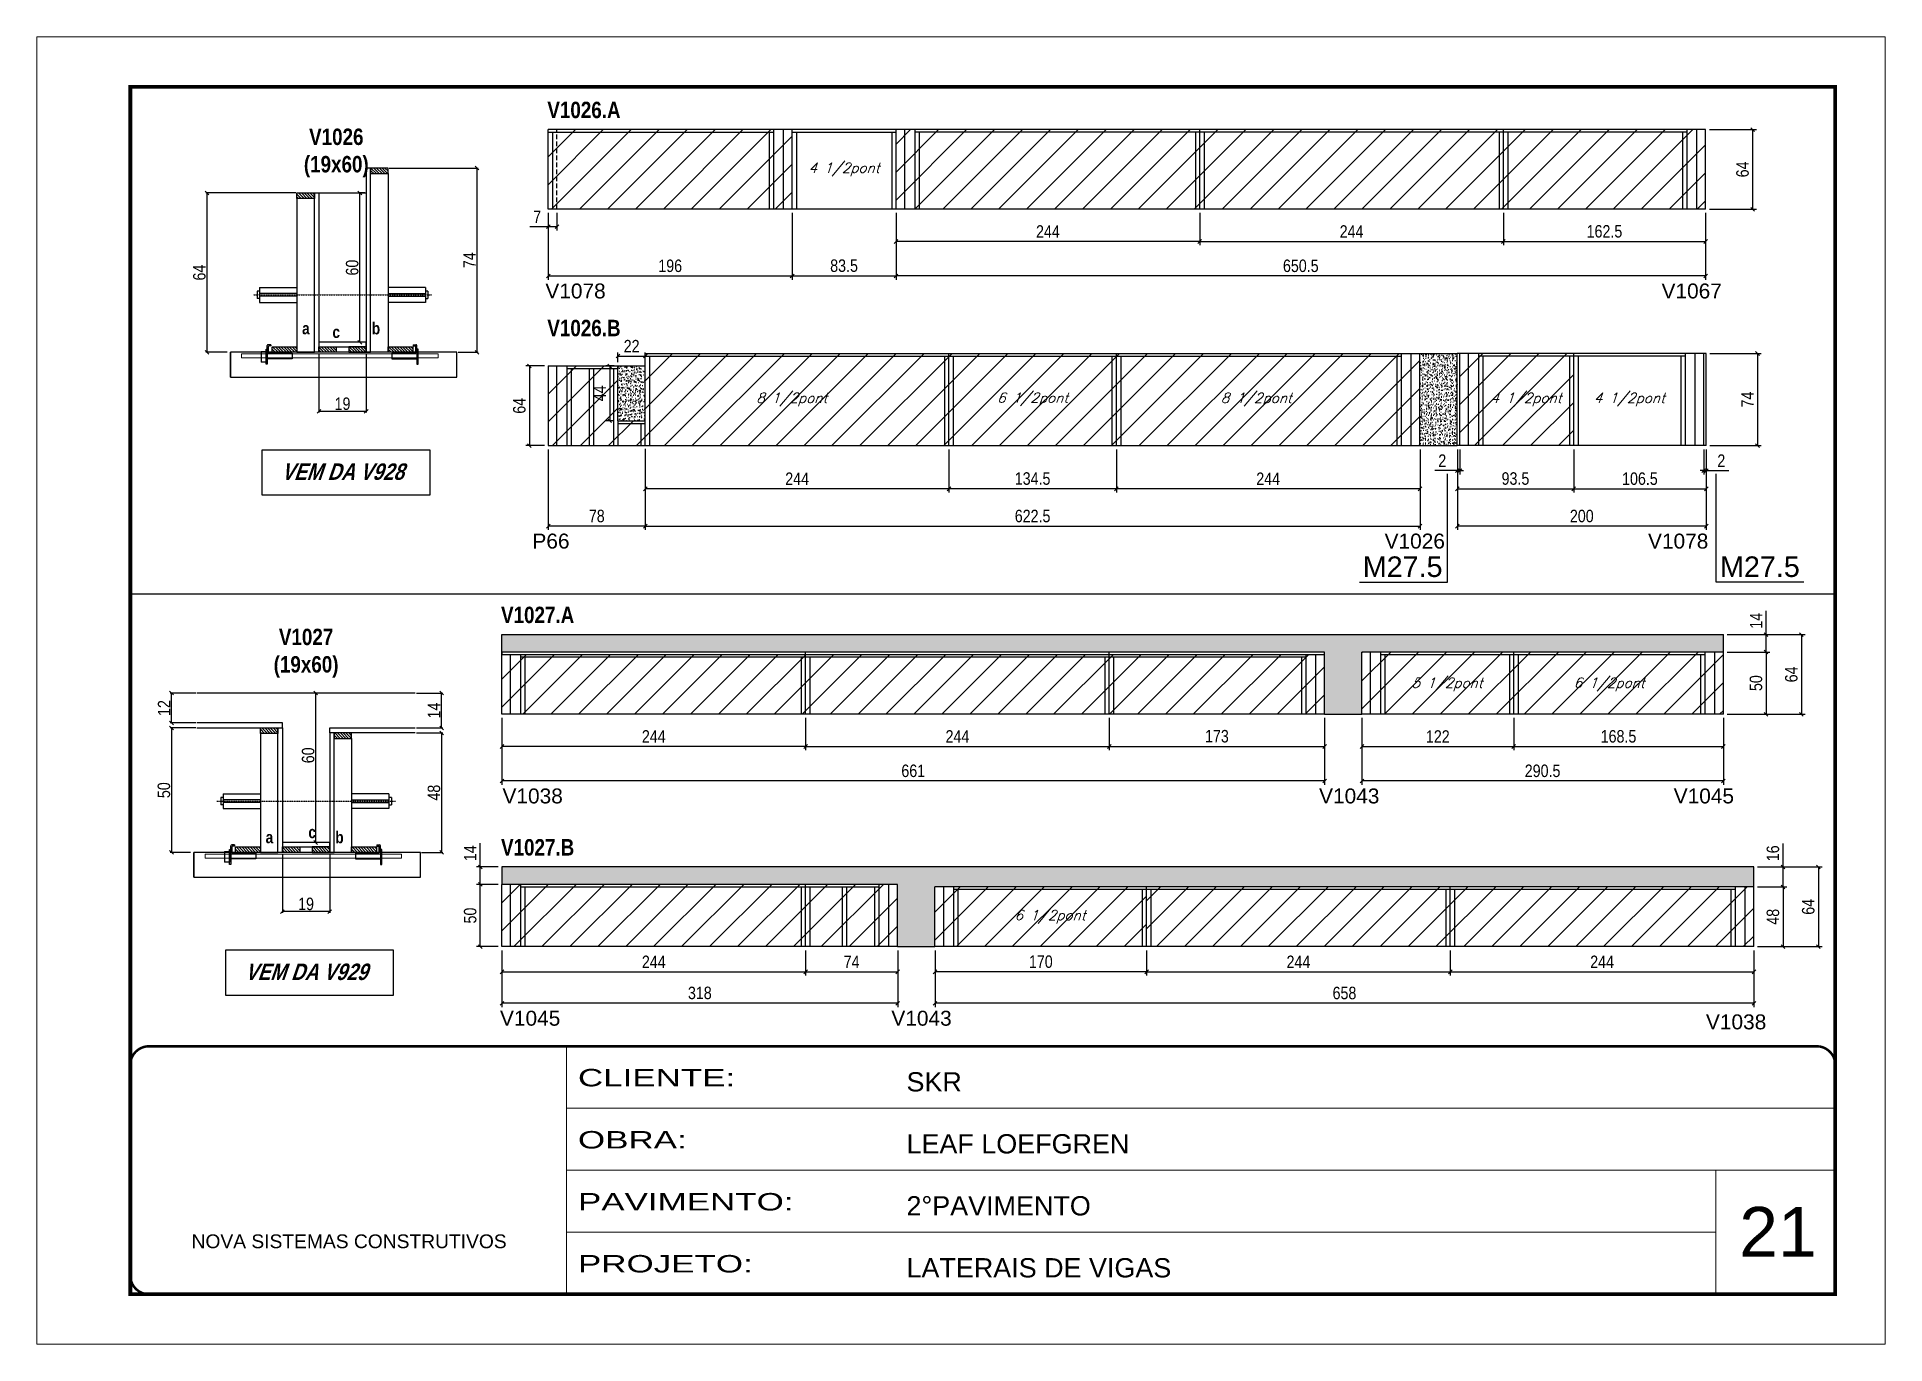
# Model space of a CAD drawing. Extents: x 3309 to 9563, y -2522 to 14608.
# Drawn here: x 3309 to 4794, y 7815 to 8865 of the extents above; entities that cross this region are included whole.
import ezdxf

# ---------------------------------------------------------------- set-up
doc = ezdxf.new("R2010")
doc.units = 0
for name, pattern in [('CONTINUO', [0]), ('DASHED', [0.75, 0.5, -0.25]), ('HIDDEN', [0.375, 0.25, -0.125])]:
    doc.linetypes.add(name, pattern=pattern)
for name, color, linetype in [('5', 5, 'Continuous'), ('barrote', 251, 'Continuous'), ('COTA', 241, 'Continuous'), ('detalhes', 4, 'Continuous'), ('NOMENCLATURA', 7, 'Continuous'), ('Painéis', 200, 'Continuous'), ('presilha', 1, 'Continuous'), ('SARR_2.2x10', 60, 'Continuous'), ('SARR_2.2x7', 40, 'Continuous'), ('SARR_3.5x7', 81, 'Continuous'), ('TENSOR', 3, 'Continuous'), ('texto', 7, 'Continuous')]:
    doc.layers.add(name, color=color, linetype=linetype)
for name, color, linetype, lineweight in [('CARIMBO', 255, 'Continuous', 9), ('CONCRETO', 251, 'Continuous', 25), ('Folhas', 255, 'Continuous', 9), ('Hachura', 251, 'Continuous', 9), ('SARRAFO DE PRESSAO', 251, 'DASHED', 9), ('SCO-___-LAJ', 2, 'Continuous', 0)]:
    doc.layers.add(name, color=color, linetype=linetype, lineweight=lineweight)
doc.styles.add('ARIAL', font='arial.ttf')
doc.styles.add('COTA TECNICA', font='techl___.ttf', dxfattribs={"height": 10})
doc.styles.add('COTA TECNICA 2X', font='techl___.ttf', dxfattribs={"height": 10})
doc.styles.add('Romans', font='romans.shx')
doc.styles.get("Standard").update_dxf_attribs({"font": 'arial.ttf'})
doc.styles.add('TECNICA', font='techb___.ttf', dxfattribs={"height": 10})
doc.styles.add('Tecnologia', font='')
doc.styles.get('Tecnologia').set_extended_font_data('Forgotten Futurist')
doc.dimstyles.new('PAINEL', dxfattribs={"dimtxt": 10, "dimasz": 3, "dimexe": 3, "dimexo": 3, "dimgap": 3, "dimtad": 1, "dimdec": 1, "dimzin": 12, "dimdsep": 46, "dimtxsty": 'COTA TECNICA', "dimblk1": 'OBLIQUE', "dimblk2": 'OBLIQUE', "dimsah": 1, "dimcen": 0.9, "dimclrd": 4, "dimclre": 4, "dimclrt": 240, "dimadec": 1, "dimazin": 3, "dimtfac": 1, "dimtdec": 1, "dimtmove": 0, "dimatfit": 3, "dimfxl": 1, "dimtolj": 1, "dimtzin": 12, "dimarcsym": 0})
doc.dimstyles.new('SECAO', dxfattribs={"dimscale": 0.333333, "dimtxt": 5, "dimasz": 9, "dimexe": 3, "dimexo": 3, "dimgap": 3, "dimtad": 1, "dimdec": 1, "dimlfac": 0.5, "dimzin": 12, "dimdsep": 46, "dimtxsty": 'COTA TECNICA 2X', "dimblk1": 'OBLIQUE', "dimblk2": 'OBLIQUE', "dimsah": 1, "dimcen": 0.9, "dimclrd": 4, "dimclre": 4, "dimclrt": 240, "dimadec": 1, "dimazin": 3, "dimtfac": 1, "dimtdec": 1, "dimtmove": 0, "dimatfit": 3, "dimfxl": 1, "dimtolj": 1, "dimtzin": 12, "dimarcsym": 0})
pattern_1 = [(135, (36771.4267, -114900.4638), (-1.122532015, -1.122532015), [])]
pattern_2 = [(135, (36742.1346, -115302.2504), (-1.122532015, -1.122532015), [])]
pattern_3 = [(50, (-4768.5, -1539.268), (5.46554, -0.4781726), [0.5715, -6.2865]), (355, (-4768.5, -1539.268), (-1.0573026, 5.7317054), [0.4572, -5.0292175]), (100.451445, (-4768.0445, -1539.308), (4.4082374, 5.2535326), [0.4857003, -5.3427073]), (46.1842, (-4768.5, -1537.744), (8.1323712, -1.26127), [0.85725, -9.42975]), (96.63556, (-4767.822, -1537.849), (7.122124, 7.4227837), [0.7285507, -8.014068]), (351.18415, (-4768.5, -1537.744), (7.122124, 7.4227837), [0.685799, -7.543792]), (21, (-4767.738, -1538.125), (4.5484317, -3.067956), [0.5715, -6.2865]), (326, (-4767.738, -1538.125), (1.8540609, 5.525639), [0.4572, -5.0292]), (71.451445, (-4767.359, -1538.3806), (6.4024926, 2.457683), [0.4857003, -5.3426981]), (37.5, (-4768.5, -1539.268), (0.0926581, 2.53665117), [0, -4.96824, 0, -5.1054, 0, -5.04825]), (7.5, (-4768.5, -1539.268), (2.0045899, 3.00541724), [0, -2.91084, 0, -4.85394, 0, -1.92405]), (327.5, (-4770.1993, -1539.268), (4.06771786, -0.17186232), [0, -1.905, 0, -5.9436, 0, -7.8867]), (317.5, (-4770.9613, -1539.268), (4.4438754, 0.7627947), [0, -2.4765, 0, -3.94716, 0, -5.6007])]

msp = doc.modelspace()

# ---------------------------------------------------------------- texts
at = {"layer": '5', "linetype": 'Continuous'}
for s, rotation, p in [('V1078', 359.99996, (3717.89, 8654.94)), ('V1067', 0.00004, (4614.79, 8654.94)), ('P66', 359.99996, (3707.48, 8454.02)), ('V1026', 359.99996, (4392.25, 8454.02)), ('V1078', 359.99996, (4603.92, 8454.02)), ('V1038', 0.00004, (3683.44, 8249.27, 0)), ('V1043', 0.00004, (4339.61, 8249.27, 0)), ('V1045', 0.00004, (4624.56, 8249.27, 0)), ('V1045', 359.99996, (3681.44, 8070.71, 0)), ('V1043', 359.99996, (3995.92, 8070.71, 0)), ('V1038', 359.99996, (4650.47, 8067.79, 0))]:
    msp.add_text(s, height=12, rotation=rotation, dxfattribs=at).set_placement(p)
at = {"layer": 'CARIMBO', "style": 'ARIAL'}
msp.add_text('21', height=40, dxfattribs=at).set_placement((4677.23, 7885.13))
at = {"layer": 'detalhes', "style": 'TECNICA'}
for s, p in [('a', (3522.41, 8626.1)), ('c', (3546.78, 8623.18)), ('b', (3578.39, 8626.09)), ('c', (3527.42, 8221.39)), ('b', (3549.1, 8217.27)), ('a', (3493.12, 8217.28))]:
    msp.add_text(s, height=9.6, dxfattribs=at).set_placement(p)
at = {"layer": 'NOMENCLATURA', "style": 'TECNICA'}
for s, p in [('V1026.A', (3719.48, 8799.76)), ('V1026.B', (3719.48, 8624.56)), ('V1027.A', (3682.27, 8394.09, 0)), ('V1027.B', (3682.27, 8207.41, 0))]:
    msp.add_text(s, height=13.2, dxfattribs=at).set_placement(p)
at = {"layer": 'NOMENCLATURA', "linetype": 'Continuous'}
for p in [(4374.72, 8431.19), (4661.82, 8431.19)]:
    msp.add_text('M27.5', height=16.5, dxfattribs=at).set_placement(p)
at = {"layer": 'NOMENCLATURA', "char_height": 13.2, "attachment_point": 2, "style": 'TECNICA'}
for s, insert in [('V1026\\P(19x60)', (3549.89, 8791.4)), ('V1027\\P(19x60)', (3525.63, 8389.61))]:
    msp.add_mtext_dynamic_manual_height_columns(s, width=300.2766, gutter_width=1, heights=[0], dxfattribs=dict(at, insert=insert))
at = {"layer": 'NOMENCLATURA', "char_height": 13.2, "width": 300.2766, "attachment_point": 2, "style": 'TECNICA'}
for s, insert in [('{\\Q19;VEM DA V928}', (3554.89, 8522.38)), ('{\\Q19;VEM DA V929}', (3525.6, 8120.6))]:
    msp.add_mtext(s, dxfattribs=dict(at, insert=insert))
at = {"layer": 'texto', "color": 2, "char_height": 8, "attachment_point": 5, "style": 'Romans'}
for s, insert in [('{\\Q19;\\C256;4 1/2pont}', (3957.94, 8758.58)), ('{\\Q19;\\C256;8 1/2pont}', (3915.92, 8573.74)), ('{\\Q19;\\C256;6 1/2pont}', (4109.44, 8573.89)), ('{\\Q19;\\C256;8 1/2pont}', (4289.19, 8573.74)), ('{\\Q19;\\C256;4 1/2pont}', (4505.94, 8573.74)), ('{\\Q19;\\C256;4 1/2pont}', (4588.94, 8573.74)), ('{\\Q19;\\C256;5 1/2pont}', (4442.49, 8344.91, 0)), ('{\\Q19;\\C256;6 1/2pont}', (4572.74, 8344.91, 0)), ('{\\Q19;\\C256;6 1/2pont}', (4123.45, 8158.22, 0))]:
    msp.add_mtext(s, dxfattribs=dict(at, insert=insert))

# ---------------------------------------------------------------- blocks, each defined once
blk = doc.blocks.new('9999999999')
at = {"color": 30, "linetype": 'CONTINUO'}
for p, q in [((98564.6, 34230.2), (98564.6, 34429.4)), ((98564.6, 34379.6), (99584, 34379.6)), ((98564.6, 34329.8), (99488, 34329.8)), ((99584, 34329.8), (99488, 34329.8)), ((99488, 34329.8), (99488, 34230.2)), ((98564.6, 34280), (99488, 34280))]:
    blk.add_line(p, q, dxfattribs=at)
at = {"color": 30, "linetype": 'CONTINUO', "const_width": 2}
blk.add_lwpolyline([(99584, 34230.2), (99584, 34414.4, 0.414214), (99569, 34429.4), (98229, 34429.4, 0.414214), (98214, 34414.4), (98214, 34245.2, 0.414214), (98229, 34230.2), (99584, 34230.2)], format="xyb", dxfattribs=at)
at = {"layer": 'Folhas'}
blk.add_lwpolyline([(98139, 34190.2), (99624, 34190.2), (99624, 35240.2), (98139, 35240.2)], close=True, dxfattribs=at)
at = {"layer": 'Folhas', "color": 30, "const_width": 3}
blk.add_lwpolyline([(98214, 34230.2), (99584, 34230.2), (99584, 35200.2), (98214, 35200.2)], close=True, dxfattribs=at)
at = {"color": 7, "linetype": 'Continuous', "ltscale": 5, "style": 'ARIAL'}
for s, height, p in [('SKR', 15.48, (98837.7, 34393.1)), ('LEAF LOEFGREN', 15.483, (98837.7, 34343.3)), ('2°PAVIMENTO', 15.483, (98837.7, 34293.5)), ('NOVA SISTEMAS CONSTRUTIVOS', 11.059, (98263.2, 34267.2)), ('LATERAIS DE VIGAS', 15.483, (98837.7, 34243.7))]:
    blk.add_text(s, height=height, dxfattribs=at).set_placement(p)
at = {"layer": 'Folhas', "color": 7, "style": 'Tecnologia', "width": 1.5}
for s, p in [('CLIENTE:', (98573.7, 34397.2)), ('OBRA:', (98573.7, 34347.3)), ('PAVIMENTO:', (98573.7, 34297.5)), ('PROJETO:', (98573.7, 34247.7))]:
    blk.add_text(s, height=14, dxfattribs=at).set_placement(p)
blk = doc.blocks.new('_Oblique')
at = {"color": 0, "linetype": 'ByBlock', "lineweight": -2}
blk.add_line((-0.5, -0.5), (0.5, 0.5), dxfattribs=at)
blk = doc.blocks.new('*D645')
at = {"layer": 'COTA', "color": 4, "lineweight": -2, "transparency": 16777216}
for p, q in [((3535.9, 8610.7), (3535.9, 8563.2)), ((3573.9, 8610.7), (3573.9, 8563.2)), ((3573.9, 8564.2), (3535.9, 8564.2))]:
    blk.add_line(p, q, dxfattribs=at)
at = {"layer": 'Defpoints', "color": 0, "transparency": 16777216}
for p in [(3535.9, 8611.7), (3573.9, 8611.7), (3535.9, 8564.2)]:
    blk.add_point(p, dxfattribs=at)
at = {"layer": 'COTA', "color": 4, "lineweight": -2, "transparency": 16777216, "xscale": 3, "yscale": 3, "zscale": 3, "rotation": 180}
blk.add_blockref('_Oblique', (3535.9, 8564.2), dxfattribs=at)
at = {"layer": 'COTA', "color": 4, "lineweight": -2, "transparency": 16777216, "xscale": 3, "yscale": 3, "zscale": 3}
blk.add_blockref('_Oblique', (3573.9, 8564.2), dxfattribs=at)
at = {"layer": 'COTA', "color": 240, "transparency": 16777216, "insert": (3554.9, 8570.3), "char_height": 10, "attachment_point": 5, "style": 'COTA TECNICA 2X'}
blk.add_mtext('\\A1;19', dxfattribs=at)
blk = doc.blocks.new('PRESILHA METÁLICA 1')
at = {"layer": 'presilha'}
for p, q in [((0, 13), (6, 13)), ((0, 13), (0, 0)), ((6, 0), (0, 0)), ((6, 15.5), (7.5, 15.5)), ((6, -2.5), (6, 15.5)), ((6, 13), (6, 0)), ((7.5, 10.6), (7.5, 19.9)), ((7.5, 15.5), (7.5, -2.5)), ((37.5, 4.1), (7.5, 4.1)), ((12, 21), (8.6, 21)), ((9, 11.6), (9, 18.9)), ((12, 19.5), (9.6, 19.5)), ((37.5, 11), (9.6, 11)), ((12, 21), (12, 19.5)), ((37.5, 11), (37.5, 4.1)), ((7.5, -2.5), (6, -2.5))]:
    blk.add_line(p, q, dxfattribs=at)
for centre, radius, start, end in [((8.6, 19.9), 1.14, 90, 180), ((9.6, 18.9), 0.57, 90, 180), ((9.6, 11.6), 0.57, 180, 270)]:
    blk.add_arc(centre, radius, start, end, dxfattribs=at)
blk = doc.blocks.new('PRESILHA METÁLICA 2')
at = {"layer": 'presilha'}
for p, q in [((-5.2, 23.5), (-5.2, 22)), ((-5.2, 23.5), (-1.9, 23.5)), ((-0.8, 14.6), (-0.8, 22.4)), ((-30.8, 13.5), (-30.8, 6.6)), ((-30.8, 13.5), (-2.8, 13.5)), ((-30.8, 6.6), (-0.8, 6.6)), ((-5.2, 22), (-2.8, 22)), ((-2.2, 14.1), (-2.2, 21.4)), ((0.8, 18), (-0.8, 18)), ((-0.8, 18), (-0.8, 0)), ((-0.8, 0), (0.8, 0)), ((0.8, 0), (0.8, 18))]:
    blk.add_line(p, q, dxfattribs=at)
for centre, radius, start, end in [((-1.9, 22.4), 1.14, 0, 90), ((-2.8, 21.4), 0.57, 0, 90), ((-2.8, 14.1), 0.57, 270, 0)]:
    blk.add_arc(centre, radius, start, end, dxfattribs=at)
blk = doc.blocks.new('*D646')
at = {"layer": 'COTA', "color": 4, "lineweight": -2, "transparency": 16777216}
for p, q in [((3592.5, 8759.7), (3663.9, 8759.7)), ((3662.9, 8759.7), (3662.9, 8611.7)), ((3647.7, 8611.7), (3663.9, 8611.7))]:
    blk.add_line(p, q, dxfattribs=at)
at = {"layer": 'Defpoints', "color": 0, "transparency": 16777216}
for p in [(3591.5, 8759.7), (3646.7, 8611.7), (3662.9, 8611.7)]:
    blk.add_point(p, dxfattribs=at)
at = {"layer": 'COTA', "color": 4, "lineweight": -2, "transparency": 16777216, "xscale": 3, "yscale": 3, "zscale": 3}
for p, rotation in [((3662.9, 8759.7), 90), ((3662.9, 8611.7), 270)]:
    blk.add_blockref('_Oblique', p, dxfattribs=dict(at, rotation=rotation))
at = {"layer": 'COTA', "color": 240, "transparency": 16777216, "insert": (3656.9, 8685.7), "char_height": 10, "attachment_point": 5, "rotation": 90, "style": 'COTA TECNICA 2X'}
blk.add_mtext('\\A1;74', dxfattribs=at)
blk = doc.blocks.new('*D647')
at = {"layer": 'COTA', "color": 4, "lineweight": -2, "transparency": 16777216}
for p, q in [((3517.3, 8739.7), (3445, 8739.7)), ((3446, 8739.7), (3446, 8611.7)), ((3462.1, 8611.7), (3445, 8611.7))]:
    blk.add_line(p, q, dxfattribs=at)
at = {"layer": 'Defpoints', "color": 0, "transparency": 16777216}
for p in [(3518.3, 8739.7), (3446, 8611.7), (3463.1, 8611.7)]:
    blk.add_point(p, dxfattribs=at)
at = {"layer": 'COTA', "color": 4, "lineweight": -2, "transparency": 16777216, "xscale": 3, "yscale": 3, "zscale": 3}
for p, rotation in [((3446, 8739.7), 90), ((3446, 8611.7), 270)]:
    blk.add_blockref('_Oblique', p, dxfattribs=dict(at, rotation=rotation))
at = {"layer": 'COTA', "color": 240, "transparency": 16777216, "insert": (3439.9, 8675.7), "char_height": 10, "attachment_point": 5, "rotation": 90, "style": 'COTA TECNICA 2X'}
blk.add_mtext('\\A1;64', dxfattribs=at)
blk = doc.blocks.new('*D648')
at = {"layer": 'COTA', "color": 4, "lineweight": -2, "transparency": 16777216}
for p, q in [((3572.9, 8739.7), (3567.8, 8739.7)), ((3568.8, 8619.7), (3568.8, 8739.7)), ((3572.9, 8619.7), (3567.8, 8619.7))]:
    blk.add_line(p, q, dxfattribs=at)
at = {"layer": 'Defpoints', "color": 0, "transparency": 16777216}
for p in [(3568.8, 8739.7), (3573.9, 8739.7), (3573.9, 8619.7)]:
    blk.add_point(p, dxfattribs=at)
at = {"layer": 'COTA', "color": 4, "lineweight": -2, "transparency": 16777216, "xscale": 3, "yscale": 3, "zscale": 3}
for p, rotation in [((3568.8, 8739.7), 90), ((3568.8, 8619.7), 270)]:
    blk.add_blockref('_Oblique', p, dxfattribs=dict(at, rotation=rotation))
at = {"layer": 'COTA', "color": 240, "transparency": 16777216, "insert": (3562.7, 8679.7), "char_height": 10, "attachment_point": 5, "rotation": 90, "style": 'COTA TECNICA 2X'}
blk.add_mtext('\\A1;60', dxfattribs=at)
blk = doc.blocks.new('*D641')
at = {"layer": 'COTA', "color": 4, "linetype": 'ByBlock', "lineweight": -2, "transparency": 16777216}
for p, q in [((3720.2, 8723.6), (3720.2, 8670)), ((3916.2, 8723.6), (3916.2, 8670)), ((3720.2, 8673), (3916.2, 8673))]:
    blk.add_line(p, q, dxfattribs=at)
at = {"layer": 'Defpoints', "color": 0, "linetype": 'ByBlock', "transparency": 16777216}
for p in [(3720.2, 8726.6), (3916.2, 8726.6), (3916.2, 8673)]:
    blk.add_point(p, dxfattribs=at)
at = {"layer": 'COTA', "color": 4, "linetype": 'ByBlock', "lineweight": -2, "transparency": 16777216, "xscale": 3, "yscale": 3, "zscale": 3, "rotation": 180}
blk.add_blockref('_Oblique', (3720.2, 8673), dxfattribs=at)
at = {"layer": 'COTA', "color": 4, "linetype": 'ByBlock', "lineweight": -2, "transparency": 16777216, "xscale": 3, "yscale": 3, "zscale": 3}
blk.add_blockref('_Oblique', (3916.2, 8673), dxfattribs=at)
at = {"layer": 'COTA', "color": 240, "linetype": 'ByBlock', "transparency": 16777216, "insert": (3818.2, 8681.1), "char_height": 10, "attachment_point": 5, "style": 'COTA TECNICA'}
blk.add_mtext('\\A1;196', dxfattribs=at)
blk = doc.blocks.new('*D642')
at = {"layer": 'COTA', "color": 4, "linetype": 'ByBlock', "lineweight": -2, "transparency": 16777216}
for p, q in [((3999.7, 8723.6), (3999.7, 8697.7)), ((4243.7, 8723.6), (4243.7, 8697.7)), ((4243.7, 8700.7), (3999.7, 8700.7))]:
    blk.add_line(p, q, dxfattribs=at)
at = {"layer": 'Defpoints', "color": 0, "linetype": 'ByBlock', "transparency": 16777216}
for p in [(3999.7, 8726.6), (4243.7, 8726.6), (3999.7, 8700.7)]:
    blk.add_point(p, dxfattribs=at)
at = {"layer": 'COTA', "color": 4, "linetype": 'ByBlock', "lineweight": -2, "transparency": 16777216, "xscale": 3, "yscale": 3, "zscale": 3, "rotation": 180}
blk.add_blockref('_Oblique', (3999.7, 8700.7), dxfattribs=at)
at = {"layer": 'COTA', "color": 4, "linetype": 'ByBlock', "lineweight": -2, "transparency": 16777216, "xscale": 3, "yscale": 3, "zscale": 3}
blk.add_blockref('_Oblique', (4243.7, 8700.7), dxfattribs=at)
at = {"layer": 'COTA', "color": 240, "linetype": 'ByBlock', "transparency": 16777216, "insert": (4121.7, 8708.7), "char_height": 10, "attachment_point": 5, "style": 'COTA TECNICA'}
blk.add_mtext('\\A1;244', dxfattribs=at)
blk = doc.blocks.new('*D657')
at = {"layer": 'COTA', "color": 4, "linetype": 'ByBlock', "lineweight": -2, "transparency": 16777216}
for p, q in [((3999.7, 8723.6), (3999.7, 8670)), ((4650.2, 8723.6), (4650.2, 8670)), ((4650.2, 8673), (3999.7, 8673))]:
    blk.add_line(p, q, dxfattribs=at)
at = {"layer": 'Defpoints', "color": 0, "linetype": 'ByBlock', "transparency": 16777216}
for p in [(3999.7, 8726.6), (4650.2, 8726.6), (3999.7, 8673)]:
    blk.add_point(p, dxfattribs=at)
at = {"layer": 'COTA', "color": 4, "linetype": 'ByBlock', "lineweight": -2, "transparency": 16777216, "xscale": 3, "yscale": 3, "zscale": 3, "rotation": 180}
blk.add_blockref('_Oblique', (3999.7, 8673), dxfattribs=at)
at = {"layer": 'COTA', "color": 4, "linetype": 'ByBlock', "lineweight": -2, "transparency": 16777216, "xscale": 3, "yscale": 3, "zscale": 3}
blk.add_blockref('_Oblique', (4650.2, 8673), dxfattribs=at)
at = {"layer": 'COTA', "color": 240, "linetype": 'ByBlock', "transparency": 16777216, "insert": (4324.9, 8681.1), "char_height": 10, "attachment_point": 5, "style": 'COTA TECNICA'}
blk.add_mtext('\\A1;650.5', dxfattribs=at)
blk = doc.blocks.new('*D643')
at = {"layer": 'COTA', "color": 4, "lineweight": -2, "transparency": 16777216}
for p, q in [((4243.7, 8723.6), (4243.7, 8697.7)), ((4487.7, 8723.6), (4487.7, 8697.7)), ((4243.7, 8700.7), (4487.7, 8700.7))]:
    blk.add_line(p, q, dxfattribs=at)
at = {"layer": 'Defpoints', "color": 0, "transparency": 16777216}
for p in [(4243.7, 8726.6, 0), (4487.7, 8726.6, 0), (4487.7, 8700.7)]:
    blk.add_point(p, dxfattribs=at)
at = {"layer": 'COTA', "color": 4, "lineweight": -2, "transparency": 16777216, "xscale": 3, "yscale": 3, "zscale": 3, "rotation": 180}
blk.add_blockref('_Oblique', (4243.7, 8700.7), dxfattribs=at)
at = {"layer": 'COTA', "color": 4, "lineweight": -2, "transparency": 16777216, "xscale": 3, "yscale": 3, "zscale": 3}
blk.add_blockref('_Oblique', (4487.7, 8700.7), dxfattribs=at)
at = {"layer": 'COTA', "color": 240, "transparency": 16777216, "insert": (4365.7, 8708.7), "char_height": 10, "attachment_point": 5, "style": 'COTA TECNICA'}
blk.add_mtext('\\A1;244', dxfattribs=at)
blk = doc.blocks.new('*D658')
at = {"layer": 'COTA', "color": 4, "lineweight": -2, "transparency": 16777216}
for p, q in [((4487.7, 8723.6), (4487.7, 8697.7)), ((4650.2, 8723.6), (4650.2, 8697.7)), ((4487.7, 8700.7), (4650.2, 8700.7))]:
    blk.add_line(p, q, dxfattribs=at)
at = {"layer": 'Defpoints', "color": 0, "transparency": 16777216}
for p in [(4487.7, 8726.6, 0), (4650.2, 8726.6, 0), (4650.2, 8700.7)]:
    blk.add_point(p, dxfattribs=at)
at = {"layer": 'COTA', "color": 4, "lineweight": -2, "transparency": 16777216, "xscale": 3, "yscale": 3, "zscale": 3, "rotation": 180}
blk.add_blockref('_Oblique', (4487.7, 8700.7), dxfattribs=at)
at = {"layer": 'COTA', "color": 4, "lineweight": -2, "transparency": 16777216, "xscale": 3, "yscale": 3, "zscale": 3}
blk.add_blockref('_Oblique', (4650.2, 8700.7), dxfattribs=at)
at = {"layer": 'COTA', "color": 240, "transparency": 16777216, "insert": (4568.9, 8708.8), "char_height": 10, "attachment_point": 5, "style": 'COTA TECNICA'}
blk.add_mtext('\\A1;162.5', dxfattribs=at)
blk = doc.blocks.new('*D659')
at = {"layer": 'COTA', "color": 4, "lineweight": -2, "transparency": 16777216}
for p, q in [((3720.2, 8723.6), (3720.2, 8709.5)), ((3727.2, 8723.6), (3727.2, 8709.5)), ((3720.2, 8712.5), (3705.5, 8712.5)), ((3727.2, 8712.5), (3720.2, 8712.5))]:
    blk.add_line(p, q, dxfattribs=at)
at = {"layer": 'Defpoints', "color": 0, "transparency": 16777216}
for p in [(3720.2, 8726.6), (3727.2, 8726.6), (3720.2, 8712.5)]:
    blk.add_point(p, dxfattribs=at)
at = {"layer": 'COTA', "color": 4, "lineweight": -2, "transparency": 16777216, "xscale": 3, "yscale": 3, "zscale": 3, "rotation": 180}
blk.add_blockref('_Oblique', (3720.2, 8712.5), dxfattribs=at)
at = {"layer": 'COTA', "color": 4, "lineweight": -2, "transparency": 16777216, "xscale": 3, "yscale": 3, "zscale": 3}
blk.add_blockref('_Oblique', (3727.2, 8712.5), dxfattribs=at)
at = {"layer": 'COTA', "color": 240, "transparency": 16777216, "insert": (3711.3, 8720.5), "char_height": 10, "attachment_point": 5, "style": 'COTA TECNICA'}
blk.add_mtext('\\A1;7', dxfattribs=at)
blk = doc.blocks.new('*D660')
at = {"layer": 'COTA', "color": 4, "lineweight": -2, "transparency": 16777216}
for p, q in [((4653.2, 8790.6), (4691, 8790.6)), ((4688, 8790.6), (4688, 8726.6)), ((4653.2, 8726.6), (4691, 8726.6))]:
    blk.add_line(p, q, dxfattribs=at)
at = {"layer": 'Defpoints', "color": 0, "transparency": 16777216}
for p in [(4650.2, 8790.6), (4650.2, 8726.6), (4688, 8726.6)]:
    blk.add_point(p, dxfattribs=at)
at = {"layer": 'COTA', "color": 4, "lineweight": -2, "transparency": 16777216, "xscale": 3, "yscale": 3, "zscale": 3}
for p, rotation in [((4688, 8790.6), 90), ((4688, 8726.6), 270)]:
    blk.add_blockref('_Oblique', p, dxfattribs=dict(at, rotation=rotation))
at = {"layer": 'COTA', "color": 240, "transparency": 16777216, "insert": (4679.9, 8758.6), "char_height": 10, "attachment_point": 5, "rotation": 90, "style": 'COTA TECNICA'}
blk.add_mtext('\\A1;64', dxfattribs=at)
blk = doc.blocks.new('*D661')
at = {"layer": 'COTA', "color": 4, "lineweight": -2, "transparency": 16777216}
for p, q in [((3798.2, 8533.7), (3798.2, 8499)), ((4042.2, 8533.7), (4042.2, 8499)), ((4042.2, 8502), (3798.2, 8502))]:
    blk.add_line(p, q, dxfattribs=at)
at = {"layer": 'Defpoints', "color": 0, "transparency": 16777216}
for p in [(3798.2, 8536.7), (4042.2, 8536.7), (3798.2, 8502)]:
    blk.add_point(p, dxfattribs=at)
at = {"layer": 'COTA', "color": 4, "lineweight": -2, "transparency": 16777216, "xscale": 3, "yscale": 3, "zscale": 3, "rotation": 180}
blk.add_blockref('_Oblique', (3798.2, 8502), dxfattribs=at)
at = {"layer": 'COTA', "color": 4, "lineweight": -2, "transparency": 16777216, "xscale": 3, "yscale": 3, "zscale": 3}
blk.add_blockref('_Oblique', (4042.2, 8502), dxfattribs=at)
at = {"layer": 'COTA', "color": 240, "transparency": 16777216, "insert": (3920.2, 8510.1), "char_height": 10, "attachment_point": 5, "style": 'COTA TECNICA'}
blk.add_mtext('\\A1;244', dxfattribs=at)
blk = doc.blocks.new('*D644')
at = {"layer": 'COTA', "color": 4, "lineweight": -2, "transparency": 16777216}
for p, q in [((3720.2, 8533.7), (3720.2, 8469)), ((3798.2, 8533.7), (3798.2, 8469)), ((3798.2, 8472), (3720.2, 8472))]:
    blk.add_line(p, q, dxfattribs=at)
at = {"layer": 'Defpoints', "color": 0, "transparency": 16777216}
for p in [(3720.2, 8536.7), (3798.2, 8536.7), (3720.2, 8472)]:
    blk.add_point(p, dxfattribs=at)
at = {"layer": 'COTA', "color": 4, "lineweight": -2, "transparency": 16777216, "xscale": 3, "yscale": 3, "zscale": 3, "rotation": 180}
blk.add_blockref('_Oblique', (3720.2, 8472), dxfattribs=at)
at = {"layer": 'COTA', "color": 4, "lineweight": -2, "transparency": 16777216, "xscale": 3, "yscale": 3, "zscale": 3}
blk.add_blockref('_Oblique', (3798.2, 8472), dxfattribs=at)
at = {"layer": 'COTA', "color": 240, "transparency": 16777216, "insert": (3759.2, 8480.1), "char_height": 10, "attachment_point": 5, "style": 'COTA TECNICA'}
blk.add_mtext('\\A1;78', dxfattribs=at)
blk = doc.blocks.new('*D662')
at = {"layer": 'COTA', "color": 4, "lineweight": -2, "transparency": 16777216}
for p, q in [((4176.7, 8533.7), (4176.7, 8499)), ((4420.7, 8533.7), (4420.7, 8499)), ((4420.7, 8502), (4176.7, 8502))]:
    blk.add_line(p, q, dxfattribs=at)
at = {"layer": 'Defpoints', "color": 0, "transparency": 16777216}
for p in [(4176.7, 8536.7), (4420.7, 8536.7), (4176.7, 8502)]:
    blk.add_point(p, dxfattribs=at)
at = {"layer": 'COTA', "color": 4, "lineweight": -2, "transparency": 16777216, "xscale": 3, "yscale": 3, "zscale": 3, "rotation": 180}
blk.add_blockref('_Oblique', (4176.7, 8502), dxfattribs=at)
at = {"layer": 'COTA', "color": 4, "lineweight": -2, "transparency": 16777216, "xscale": 3, "yscale": 3, "zscale": 3}
blk.add_blockref('_Oblique', (4420.7, 8502), dxfattribs=at)
at = {"layer": 'COTA', "color": 240, "transparency": 16777216, "insert": (4298.7, 8510.1), "char_height": 10, "attachment_point": 5, "style": 'COTA TECNICA'}
blk.add_mtext('\\A1;244', dxfattribs=at)
blk = doc.blocks.new('*D663')
at = {"layer": 'COTA', "color": 4, "lineweight": -2, "transparency": 16777216}
for p, q in [((4042.2, 8533.7), (4042.2, 8499)), ((4176.7, 8533.7), (4176.7, 8499)), ((4176.7, 8502), (4042.2, 8502))]:
    blk.add_line(p, q, dxfattribs=at)
at = {"layer": 'Defpoints', "color": 0, "transparency": 16777216}
for p in [(4042.2, 8536.7), (4176.7, 8536.7), (4042.2, 8502)]:
    blk.add_point(p, dxfattribs=at)
at = {"layer": 'COTA', "color": 4, "lineweight": -2, "transparency": 16777216, "xscale": 3, "yscale": 3, "zscale": 3, "rotation": 180}
blk.add_blockref('_Oblique', (4042.2, 8502), dxfattribs=at)
at = {"layer": 'COTA', "color": 4, "lineweight": -2, "transparency": 16777216, "xscale": 3, "yscale": 3, "zscale": 3}
blk.add_blockref('_Oblique', (4176.7, 8502), dxfattribs=at)
at = {"layer": 'COTA', "color": 240, "transparency": 16777216, "insert": (4109.4, 8510.2), "char_height": 10, "attachment_point": 5, "style": 'COTA TECNICA'}
blk.add_mtext('\\A1;134.5', dxfattribs=at)
blk = doc.blocks.new('*D664')
at = {"layer": 'COTA', "color": 4, "lineweight": -2, "transparency": 16777216}
for p, q in [((3776.2, 8603.7), (3776.2, 8611.6)), ((3776.2, 8608.6), (3798.2, 8608.6)), ((3798.2, 8603.7), (3798.2, 8611.6))]:
    blk.add_line(p, q, dxfattribs=at)
at = {"layer": 'Defpoints', "color": 0, "transparency": 16777216}
for p in [(3776.2, 8600.7), (3798.2, 8608.6), (3798.2, 8600.7)]:
    blk.add_point(p, dxfattribs=at)
at = {"layer": 'COTA', "color": 4, "lineweight": -2, "transparency": 16777216, "xscale": 3, "yscale": 3, "zscale": 3, "rotation": 180}
blk.add_blockref('_Oblique', (3776.2, 8608.6), dxfattribs=at)
at = {"layer": 'COTA', "color": 4, "lineweight": -2, "transparency": 16777216, "xscale": 3, "yscale": 3, "zscale": 3}
blk.add_blockref('_Oblique', (3798.2, 8608.6), dxfattribs=at)
at = {"layer": 'COTA', "color": 240, "transparency": 16777216, "insert": (3787.2, 8616.6), "char_height": 10, "attachment_point": 5, "style": 'COTA TECNICA'}
blk.add_mtext('\\A1;22', dxfattribs=at)
blk = doc.blocks.new('*D650')
at = {"layer": 'COTA', "color": 4, "lineweight": -2, "transparency": 16777216}
for p, q in [((3773.2, 8600.7), (3766.6, 8600.7)), ((3769.6, 8600.7), (3769.6, 8556.7)), ((3773.2, 8556.7), (3766.6, 8556.7))]:
    blk.add_line(p, q, dxfattribs=at)
at = {"layer": 'Defpoints', "color": 0, "transparency": 16777216}
for p in [(3776.2, 8600.7), (3769.6, 8556.7), (3776.2, 8556.7)]:
    blk.add_point(p, dxfattribs=at)
at = {"layer": 'COTA', "color": 4, "lineweight": -2, "transparency": 16777216, "xscale": 3, "yscale": 3, "zscale": 3}
for p, rotation in [((3769.6, 8600.7), 90), ((3769.6, 8556.7), 270)]:
    blk.add_blockref('_Oblique', p, dxfattribs=dict(at, rotation=rotation))
at = {"layer": 'COTA', "color": 240, "transparency": 16777216, "insert": (3761.5, 8578.7), "char_height": 10, "attachment_point": 5, "rotation": 90, "style": 'COTA TECNICA'}
blk.add_mtext('\\A1;44', dxfattribs=at)
blk = doc.blocks.new('*D651')
at = {"layer": 'COTA', "color": 4, "lineweight": -2, "transparency": 16777216}
for p, q in [((3798.2, 8534.2), (3798.2, 8469)), ((4420.7, 8533.7), (4420.7, 8469)), ((3798.2, 8472), (4420.7, 8472))]:
    blk.add_line(p, q, dxfattribs=at)
at = {"layer": 'Defpoints', "color": 0, "transparency": 16777216}
for p in [(3798.2, 8537.2), (4420.7, 8536.7), (4420.7, 8472)]:
    blk.add_point(p, dxfattribs=at)
at = {"layer": 'COTA', "color": 4, "lineweight": -2, "transparency": 16777216, "xscale": 3, "yscale": 3, "zscale": 3, "rotation": 180}
blk.add_blockref('_Oblique', (3798.2, 8472), dxfattribs=at)
at = {"layer": 'COTA', "color": 4, "lineweight": -2, "transparency": 16777216, "xscale": 3, "yscale": 3, "zscale": 3}
blk.add_blockref('_Oblique', (4420.7, 8472), dxfattribs=at)
at = {"layer": 'COTA', "color": 240, "transparency": 16777216, "insert": (4109.4, 8480.1), "char_height": 10, "attachment_point": 5, "style": 'COTA TECNICA'}
blk.add_mtext('\\A1;622.5', dxfattribs=at)
blk = doc.blocks.new('*D652')
at = {"layer": 'COTA', "color": 4, "lineweight": -2, "transparency": 16777216}
for p, q in [((4450.7, 8533.7), (4450.7, 8469)), ((4650.7, 8533.7), (4650.7, 8469)), ((4650.7, 8472), (4450.7, 8472))]:
    blk.add_line(p, q, dxfattribs=at)
at = {"layer": 'Defpoints', "color": 0, "transparency": 16777216}
for p in [(4450.7, 8536.7), (4650.7, 8536.7), (4450.7, 8472)]:
    blk.add_point(p, dxfattribs=at)
at = {"layer": 'COTA', "color": 4, "lineweight": -2, "transparency": 16777216, "xscale": 3, "yscale": 3, "zscale": 3, "rotation": 180}
blk.add_blockref('_Oblique', (4450.7, 8472), dxfattribs=at)
at = {"layer": 'COTA', "color": 4, "lineweight": -2, "transparency": 16777216, "xscale": 3, "yscale": 3, "zscale": 3}
blk.add_blockref('_Oblique', (4650.7, 8472), dxfattribs=at)
at = {"layer": 'COTA', "color": 240, "transparency": 16777216, "insert": (4550.7, 8480.1), "char_height": 10, "attachment_point": 5, "style": 'COTA TECNICA'}
blk.add_mtext('\\A1;200', dxfattribs=at)
blk = doc.blocks.new('*D653')
at = {"layer": 'COTA', "color": 4, "lineweight": -2, "transparency": 16777216}
for p, q in [((4450.7, 8533.7), (4450.7, 8499)), ((4544.2, 8533.7), (4544.2, 8499)), ((4450.7, 8502), (4544.2, 8502))]:
    blk.add_line(p, q, dxfattribs=at)
at = {"layer": 'Defpoints', "color": 0, "transparency": 16777216}
for p in [(4450.7, 8536.7), (4544.2, 8536.7), (4544.2, 8502)]:
    blk.add_point(p, dxfattribs=at)
at = {"layer": 'COTA', "color": 4, "lineweight": -2, "transparency": 16777216, "xscale": 3, "yscale": 3, "zscale": 3, "rotation": 180}
blk.add_blockref('_Oblique', (4450.7, 8502), dxfattribs=at)
at = {"layer": 'COTA', "color": 4, "lineweight": -2, "transparency": 16777216, "xscale": 3, "yscale": 3, "zscale": 3}
blk.add_blockref('_Oblique', (4544.2, 8502), dxfattribs=at)
at = {"layer": 'COTA', "color": 240, "transparency": 16777216, "insert": (4497.4, 8510.2), "char_height": 10, "attachment_point": 5, "style": 'COTA TECNICA'}
blk.add_mtext('\\A1;93.5', dxfattribs=at)
blk = doc.blocks.new('*D654')
at = {"layer": 'COTA', "color": 4, "lineweight": -2, "transparency": 16777216}
for p, q in [((4544.2, 8533.7), (4544.2, 8499)), ((4650.7, 8533.7), (4650.7, 8499)), ((4544.2, 8502), (4650.7, 8502))]:
    blk.add_line(p, q, dxfattribs=at)
at = {"layer": 'Defpoints', "color": 0, "transparency": 16777216}
for p in [(4544.2, 8536.7), (4650.7, 8536.7), (4650.7, 8502)]:
    blk.add_point(p, dxfattribs=at)
at = {"layer": 'COTA', "color": 4, "lineweight": -2, "transparency": 16777216, "xscale": 3, "yscale": 3, "zscale": 3, "rotation": 180}
blk.add_blockref('_Oblique', (4544.2, 8502), dxfattribs=at)
at = {"layer": 'COTA', "color": 4, "lineweight": -2, "transparency": 16777216, "xscale": 3, "yscale": 3, "zscale": 3}
blk.add_blockref('_Oblique', (4650.7, 8502), dxfattribs=at)
at = {"layer": 'COTA', "color": 240, "transparency": 16777216, "insert": (4597.4, 8510.1), "char_height": 10, "attachment_point": 5, "style": 'COTA TECNICA'}
blk.add_mtext('\\A1;106.5', dxfattribs=at)
blk = doc.blocks.new('*D655')
at = {"layer": 'COTA', "color": 4, "lineweight": -2, "transparency": 16777216}
for p, q in [((4450.7, 8533.7), (4450.7, 8513.6)), ((4452.7, 8533.7), (4452.7, 8513.6)), ((4450.7, 8516.6), (4432.6, 8516.6)), ((4452.7, 8516.6), (4450.7, 8516.6)), ((4452.7, 8516.6), (4455.7, 8516.6))]:
    blk.add_line(p, q, dxfattribs=at)
at = {"layer": 'Defpoints', "color": 0, "transparency": 16777216}
for p in [(4450.7, 8536.7), (4452.7, 8536.7), (4450.7, 8516.6)]:
    blk.add_point(p, dxfattribs=at)
at = {"layer": 'COTA', "color": 4, "lineweight": -2, "transparency": 16777216, "xscale": 3, "yscale": 3, "zscale": 3}
blk.add_blockref('_Oblique', (4450.7, 8516.6), dxfattribs=at)
at = {"layer": 'COTA', "color": 4, "lineweight": -2, "transparency": 16777216, "xscale": 3, "yscale": 3, "zscale": 3, "rotation": 180}
blk.add_blockref('_Oblique', (4452.7, 8516.6), dxfattribs=at)
at = {"layer": 'COTA', "color": 240, "transparency": 16777216, "insert": (4438.6, 8524.6), "char_height": 10, "attachment_point": 5, "style": 'COTA TECNICA'}
blk.add_mtext('\\A1;2', dxfattribs=at)
blk = doc.blocks.new('*D640')
at = {"layer": 'COTA', "color": 4, "lineweight": -2, "transparency": 16777216}
for p, q in [((4648.7, 8533.7), (4648.7, 8513.6)), ((4650.7, 8533.7), (4650.7, 8513.6)), ((4648.7, 8516.6), (4645.7, 8516.6)), ((4648.7, 8516.6), (4650.7, 8516.6)), ((4650.7, 8516.6), (4668.8, 8516.6))]:
    blk.add_line(p, q, dxfattribs=at)
at = {"layer": 'Defpoints', "color": 0, "transparency": 16777216}
for p in [(4648.7, 8536.7), (4650.7, 8536.7), (4650.7, 8516.6)]:
    blk.add_point(p, dxfattribs=at)
at = {"layer": 'COTA', "color": 4, "lineweight": -2, "transparency": 16777216, "xscale": 3, "yscale": 3, "zscale": 3}
blk.add_blockref('_Oblique', (4648.7, 8516.6), dxfattribs=at)
at = {"layer": 'COTA', "color": 4, "lineweight": -2, "transparency": 16777216, "xscale": 3, "yscale": 3, "zscale": 3, "rotation": 180}
blk.add_blockref('_Oblique', (4650.7, 8516.6), dxfattribs=at)
at = {"layer": 'COTA', "color": 240, "transparency": 16777216, "insert": (4662.8, 8524.6), "char_height": 10, "attachment_point": 5, "style": 'COTA TECNICA'}
blk.add_mtext('\\A1;2', dxfattribs=at)
blk = doc.blocks.new('*D656')
at = {"layer": 'COTA', "color": 4, "lineweight": -2, "transparency": 16777216}
for p, q in [((4653.7, 8610.7), (4694.9, 8610.7)), ((4691.9, 8610.7), (4691.9, 8536.7)), ((4653.7, 8536.7), (4694.9, 8536.7))]:
    blk.add_line(p, q, dxfattribs=at)
at = {"layer": 'Defpoints', "color": 0, "transparency": 16777216}
for p in [(4650.7, 8610.7), (4650.7, 8536.7), (4691.9, 8536.7)]:
    blk.add_point(p, dxfattribs=at)
at = {"layer": 'COTA', "color": 4, "lineweight": -2, "transparency": 16777216, "xscale": 3, "yscale": 3, "zscale": 3}
for p, rotation in [((4691.9, 8610.7), 90), ((4691.9, 8536.7), 270)]:
    blk.add_blockref('_Oblique', p, dxfattribs=dict(at, rotation=rotation))
at = {"layer": 'COTA', "color": 240, "transparency": 16777216, "insert": (4683.8, 8573.7), "char_height": 10, "attachment_point": 5, "rotation": 90, "style": 'COTA TECNICA'}
blk.add_mtext('\\A1;74', dxfattribs=at)
blk = doc.blocks.new('*D649')
at = {"layer": 'COTA', "color": 4, "lineweight": -2, "transparency": 16777216}
for p, q in [((3717.2, 8600.7), (3702.1, 8600.7)), ((3705.1, 8600.7), (3705.1, 8536.7)), ((3717.2, 8536.7), (3702.1, 8536.7))]:
    blk.add_line(p, q, dxfattribs=at)
at = {"layer": 'Defpoints', "color": 0, "transparency": 16777216}
for p in [(3720.2, 8600.7), (3705.1, 8536.7), (3720.2, 8536.7)]:
    blk.add_point(p, dxfattribs=at)
at = {"layer": 'COTA', "color": 4, "lineweight": -2, "transparency": 16777216, "xscale": 3, "yscale": 3, "zscale": 3}
for p, rotation in [((3705.1, 8600.7), 90), ((3705.1, 8536.7), 270)]:
    blk.add_blockref('_Oblique', p, dxfattribs=dict(at, rotation=rotation))
at = {"layer": 'COTA', "color": 240, "transparency": 16777216, "insert": (3697, 8568.7), "char_height": 10, "attachment_point": 5, "rotation": 90, "style": 'COTA TECNICA'}
blk.add_mtext('\\A1;64', dxfattribs=at)
blk = doc.blocks.new('*D665')
at = {"layer": 'COTA', "color": 4, "lineweight": -2, "transparency": 16777216}
for p, q in [((3916.2, 8723.6), (3916.2, 8670)), ((3999.7, 8723.6), (3999.7, 8670)), ((3916.2, 8673), (3999.7, 8673))]:
    blk.add_line(p, q, dxfattribs=at)
at = {"layer": 'Defpoints', "color": 0, "transparency": 16777216}
for p in [(3916.2, 8726.6), (3999.7, 8726.6), (3999.7, 8673)]:
    blk.add_point(p, dxfattribs=at)
at = {"layer": 'COTA', "color": 4, "lineweight": -2, "transparency": 16777216, "xscale": 3, "yscale": 3, "zscale": 3, "rotation": 180}
blk.add_blockref('_Oblique', (3916.2, 8673), dxfattribs=at)
at = {"layer": 'COTA', "color": 4, "lineweight": -2, "transparency": 16777216, "xscale": 3, "yscale": 3, "zscale": 3}
blk.add_blockref('_Oblique', (3999.7, 8673), dxfattribs=at)
at = {"layer": 'COTA', "color": 240, "transparency": 16777216, "insert": (3957.9, 8681.2), "char_height": 10, "attachment_point": 5, "style": 'COTA TECNICA'}
blk.add_mtext('\\A1;83.5', dxfattribs=at)
blk = doc.blocks.new('*D666')
at = {"layer": 'COTA', "color": 4, "lineweight": -2, "transparency": 16777216}
for p, q in [((3506.6, 8208.9), (3506.6, 8161.4)), ((3544.6, 8208.9), (3544.6, 8161.4)), ((3544.6, 8162.4), (3506.6, 8162.4))]:
    blk.add_line(p, q, dxfattribs=at)
at = {"layer": 'Defpoints', "color": 0, "transparency": 16777216}
for p in [(3506.6, 8209.9), (3544.6, 8209.9), (3506.6, 8162.4)]:
    blk.add_point(p, dxfattribs=at)
at = {"layer": 'COTA', "color": 4, "lineweight": -2, "transparency": 16777216, "xscale": 3, "yscale": 3, "zscale": 3, "rotation": 180}
blk.add_blockref('_Oblique', (3506.6, 8162.4), dxfattribs=at)
at = {"layer": 'COTA', "color": 4, "lineweight": -2, "transparency": 16777216, "xscale": 3, "yscale": 3, "zscale": 3}
blk.add_blockref('_Oblique', (3544.6, 8162.4), dxfattribs=at)
at = {"layer": 'COTA', "color": 240, "transparency": 16777216, "insert": (3525.6, 8168.5), "char_height": 10, "attachment_point": 5, "style": 'COTA TECNICA 2X'}
blk.add_mtext('\\A1;19', dxfattribs=at)
blk = doc.blocks.new('*D667')
at = {"layer": 'COTA', "color": 4, "lineweight": -2, "transparency": 16777216}
for p, q in [((3436.9, 8309.9), (3416.5, 8309.9)), ((3417.5, 8309.9), (3417.5, 8209.9)), ((3432.8, 8209.9), (3416.5, 8209.9))]:
    blk.add_line(p, q, dxfattribs=at)
at = {"layer": 'Defpoints', "color": 0, "transparency": 16777216}
for p in [(3437.9, 8309.9), (3417.5, 8209.9), (3433.8, 8209.9)]:
    blk.add_point(p, dxfattribs=at)
at = {"layer": 'COTA', "color": 4, "lineweight": -2, "transparency": 16777216, "xscale": 3, "yscale": 3, "zscale": 3}
for p, rotation in [((3417.5, 8309.9), 90), ((3417.5, 8209.9), 270)]:
    blk.add_blockref('_Oblique', p, dxfattribs=dict(at, rotation=rotation))
at = {"layer": 'COTA', "color": 240, "transparency": 16777216, "insert": (3411.4, 8259.9), "char_height": 10, "attachment_point": 5, "rotation": 90, "style": 'COTA TECNICA 2X'}
blk.add_mtext('\\A1;50', dxfattribs=at)
blk = doc.blocks.new('*D668')
at = {"layer": 'COTA', "color": 4, "lineweight": -2, "transparency": 16777216}
for p, q in [((3614.3, 8305.9), (3635.5, 8305.9)), ((3634.5, 8305.9), (3634.5, 8209.9)), ((3618.4, 8209.9), (3635.5, 8209.9))]:
    blk.add_line(p, q, dxfattribs=at)
at = {"layer": 'Defpoints', "color": 0, "transparency": 16777216}
for p in [(3613.3, 8305.9), (3617.4, 8209.9), (3634.5, 8209.9)]:
    blk.add_point(p, dxfattribs=at)
at = {"layer": 'COTA', "color": 4, "lineweight": -2, "transparency": 16777216, "xscale": 3, "yscale": 3, "zscale": 3}
for p, rotation in [((3634.5, 8305.9), 90), ((3634.5, 8209.9), 270)]:
    blk.add_blockref('_Oblique', p, dxfattribs=dict(at, rotation=rotation))
at = {"layer": 'COTA', "color": 240, "transparency": 16777216, "insert": (3628.4, 8257.9), "char_height": 10, "attachment_point": 5, "rotation": 90, "style": 'COTA TECNICA 2X'}
blk.add_mtext('\\A1;48', dxfattribs=at)
blk = doc.blocks.new('*D669')
at = {"layer": 'COTA', "color": 4, "lineweight": -2, "transparency": 16777216}
for p, q in [((3543.6, 8337.9), (3532.4, 8337.9)), ((3533.4, 8217.9), (3533.4, 8337.9)), ((3543.6, 8217.9), (3532.4, 8217.9))]:
    blk.add_line(p, q, dxfattribs=at)
at = {"layer": 'Defpoints', "color": 0, "transparency": 16777216}
for p in [(3533.4, 8337.9), (3544.6, 8337.9), (3544.6, 8217.9)]:
    blk.add_point(p, dxfattribs=at)
at = {"layer": 'COTA', "color": 4, "lineweight": -2, "transparency": 16777216, "xscale": 3, "yscale": 3, "zscale": 3}
for p, rotation in [((3533.4, 8337.9), 90), ((3533.4, 8217.9), 270)]:
    blk.add_blockref('_Oblique', p, dxfattribs=dict(at, rotation=rotation))
at = {"layer": 'COTA', "color": 240, "transparency": 16777216, "insert": (3527.3, 8287.9), "char_height": 10, "attachment_point": 5, "rotation": 90, "style": 'COTA TECNICA 2X'}
blk.add_mtext('\\A1;60', dxfattribs=at)
blk = doc.blocks.new('*D670')
at = {"layer": 'COTA', "color": 4, "lineweight": -2, "transparency": 16777216}
for p, q in [((3614.3, 8337.9), (3635.5, 8337.9)), ((3634.5, 8309.9), (3634.5, 8337.9)), ((3614.3, 8309.9), (3635.5, 8309.9))]:
    blk.add_line(p, q, dxfattribs=at)
at = {"layer": 'Defpoints', "color": 0, "transparency": 16777216}
for p in [(3613.3, 8337.9), (3634.5, 8337.9), (3613.3, 8309.9)]:
    blk.add_point(p, dxfattribs=at)
at = {"layer": 'COTA', "color": 4, "lineweight": -2, "transparency": 16777216, "xscale": 3, "yscale": 3, "zscale": 3}
for p, rotation in [((3634.5, 8337.9), 90), ((3634.5, 8309.9), 270)]:
    blk.add_blockref('_Oblique', p, dxfattribs=dict(at, rotation=rotation))
at = {"layer": 'COTA', "color": 240, "transparency": 16777216, "insert": (3628.4, 8323.9), "char_height": 10, "attachment_point": 5, "rotation": 90, "style": 'COTA TECNICA 2X'}
blk.add_mtext('\\A1;14', dxfattribs=at)
blk = doc.blocks.new('*D679')
at = {"layer": 'COTA', "color": 4, "lineweight": -2, "transparency": 16777216}
for p, q in [((3436.9, 8337.9), (3416.5, 8337.9)), ((3417.5, 8313.9), (3417.5, 8337.9)), ((3436.9, 8313.9), (3416.5, 8313.9))]:
    blk.add_line(p, q, dxfattribs=at)
at = {"layer": 'Defpoints', "color": 0, "transparency": 16777216}
for p in [(3417.5, 8337.9), (3437.9, 8337.9), (3437.9, 8313.9)]:
    blk.add_point(p, dxfattribs=at)
at = {"layer": 'COTA', "color": 4, "lineweight": -2, "transparency": 16777216, "xscale": 3, "yscale": 3, "zscale": 3}
for p, rotation in [((3417.5, 8337.9), 90), ((3417.5, 8313.9), 270)]:
    blk.add_blockref('_Oblique', p, dxfattribs=dict(at, rotation=rotation))
at = {"layer": 'COTA', "color": 240, "transparency": 16777216, "insert": (3411.5, 8325.9), "char_height": 10, "attachment_point": 5, "rotation": 90, "style": 'COTA TECNICA 2X'}
blk.add_mtext('\\A1;12', dxfattribs=at)
blk = doc.blocks.new('*D671')
at = {"layer": 'COTA', "color": 4, "linetype": 'ByBlock', "lineweight": -2, "transparency": 16777216}
for p, q in [((3683, 8317.9), (3683, 8292)), ((3927, 8317.9), (3927, 8292)), ((3927, 8295), (3683, 8295))]:
    blk.add_line(p, q, dxfattribs=at)
at = {"layer": 'Defpoints', "color": 0, "linetype": 'ByBlock', "transparency": 16777216}
for p in [(3683, 8320.9), (3927, 8320.9), (3683, 8295)]:
    blk.add_point(p, dxfattribs=at)
at = {"layer": 'COTA', "color": 4, "linetype": 'ByBlock', "lineweight": -2, "transparency": 16777216, "xscale": 3, "yscale": 3, "zscale": 3, "rotation": 180}
blk.add_blockref('_Oblique', (3683, 8295), dxfattribs=at)
at = {"layer": 'COTA', "color": 4, "linetype": 'ByBlock', "lineweight": -2, "transparency": 16777216, "xscale": 3, "yscale": 3, "zscale": 3}
blk.add_blockref('_Oblique', (3927, 8295), dxfattribs=at)
at = {"layer": 'COTA', "color": 240, "linetype": 'ByBlock', "transparency": 16777216, "insert": (3805, 8303.1), "char_height": 10, "attachment_point": 5, "style": 'COTA TECNICA'}
blk.add_mtext('\\A1;244', dxfattribs=at)
blk = doc.blocks.new('*D680')
at = {"layer": 'COTA', "color": 4, "linetype": 'ByBlock', "lineweight": -2, "transparency": 16777216}
for p, q in [((3683, 8317.9), (3683, 8264.3)), ((4344, 8317.9), (4344, 8264.3)), ((4344, 8267.3), (3683, 8267.3))]:
    blk.add_line(p, q, dxfattribs=at)
at = {"layer": 'Defpoints', "color": 0, "linetype": 'ByBlock', "transparency": 16777216}
for p in [(3683, 8320.9), (4344, 8320.9), (3683, 8267.3)]:
    blk.add_point(p, dxfattribs=at)
at = {"layer": 'COTA', "color": 4, "linetype": 'ByBlock', "lineweight": -2, "transparency": 16777216, "xscale": 3, "yscale": 3, "zscale": 3, "rotation": 180}
blk.add_blockref('_Oblique', (3683, 8267.3), dxfattribs=at)
at = {"layer": 'COTA', "color": 4, "linetype": 'ByBlock', "lineweight": -2, "transparency": 16777216, "xscale": 3, "yscale": 3, "zscale": 3}
blk.add_blockref('_Oblique', (4344, 8267.3), dxfattribs=at)
at = {"layer": 'COTA', "color": 240, "linetype": 'ByBlock', "transparency": 16777216, "insert": (4013.5, 8275.4), "char_height": 10, "attachment_point": 5, "style": 'COTA TECNICA'}
blk.add_mtext('\\A1;661', dxfattribs=at)
blk = doc.blocks.new('*D672')
at = {"layer": 'COTA', "color": 4, "lineweight": -2, "transparency": 16777216}
for p, q in [((3927, 8317.9), (3927, 8292)), ((4171, 8317.9), (4171, 8292)), ((3927, 8295), (4171, 8295))]:
    blk.add_line(p, q, dxfattribs=at)
at = {"layer": 'Defpoints', "color": 0, "transparency": 16777216}
for p in [(3927, 8320.9, 0), (4171, 8320.9, 0), (4171, 8295)]:
    blk.add_point(p, dxfattribs=at)
at = {"layer": 'COTA', "color": 4, "lineweight": -2, "transparency": 16777216, "xscale": 3, "yscale": 3, "zscale": 3, "rotation": 180}
blk.add_blockref('_Oblique', (3927, 8295), dxfattribs=at)
at = {"layer": 'COTA', "color": 4, "lineweight": -2, "transparency": 16777216, "xscale": 3, "yscale": 3, "zscale": 3}
blk.add_blockref('_Oblique', (4171, 8295), dxfattribs=at)
at = {"layer": 'COTA', "color": 240, "transparency": 16777216, "insert": (4049, 8303.1), "char_height": 10, "attachment_point": 5, "style": 'COTA TECNICA'}
blk.add_mtext('\\A1;244', dxfattribs=at)
blk = doc.blocks.new('*D681')
at = {"layer": 'COTA', "color": 4, "lineweight": -2, "transparency": 16777216}
for p, q in [((4171, 8317.9), (4171, 8292)), ((4344, 8317.9), (4344, 8292)), ((4171, 8295), (4344, 8295))]:
    blk.add_line(p, q, dxfattribs=at)
at = {"layer": 'Defpoints', "color": 0, "transparency": 16777216}
for p in [(4171, 8320.9, 0), (4344, 8320.9, 0), (4344, 8295)]:
    blk.add_point(p, dxfattribs=at)
at = {"layer": 'COTA', "color": 4, "lineweight": -2, "transparency": 16777216, "xscale": 3, "yscale": 3, "zscale": 3, "rotation": 180}
blk.add_blockref('_Oblique', (4171, 8295), dxfattribs=at)
at = {"layer": 'COTA', "color": 4, "lineweight": -2, "transparency": 16777216, "xscale": 3, "yscale": 3, "zscale": 3}
blk.add_blockref('_Oblique', (4344, 8295), dxfattribs=at)
at = {"layer": 'COTA', "color": 240, "transparency": 16777216, "insert": (4257.5, 8303.2), "char_height": 10, "attachment_point": 5, "style": 'COTA TECNICA'}
blk.add_mtext('\\A1;173', dxfattribs=at)
blk = doc.blocks.new('*D682')
at = {"layer": 'COTA', "color": 4, "linetype": 'ByBlock', "lineweight": -2, "transparency": 16777216}
for p, q in [((4374, 8317.9), (4374, 8264.3)), ((4664.5, 8317.9), (4664.5, 8264.3)), ((4664.5, 8267.3), (4374, 8267.3))]:
    blk.add_line(p, q, dxfattribs=at)
at = {"layer": 'Defpoints', "color": 0, "linetype": 'ByBlock', "transparency": 16777216}
for p in [(4374, 8320.9), (4664.5, 8320.9), (4374, 8267.3)]:
    blk.add_point(p, dxfattribs=at)
at = {"layer": 'COTA', "color": 4, "linetype": 'ByBlock', "lineweight": -2, "transparency": 16777216, "xscale": 3, "yscale": 3, "zscale": 3, "rotation": 180}
blk.add_blockref('_Oblique', (4374, 8267.3), dxfattribs=at)
at = {"layer": 'COTA', "color": 4, "linetype": 'ByBlock', "lineweight": -2, "transparency": 16777216, "xscale": 3, "yscale": 3, "zscale": 3}
blk.add_blockref('_Oblique', (4664.5, 8267.3), dxfattribs=at)
at = {"layer": 'COTA', "color": 240, "linetype": 'ByBlock', "transparency": 16777216, "insert": (4519.2, 8275.4), "char_height": 10, "attachment_point": 5, "style": 'COTA TECNICA'}
blk.add_mtext('\\A1;290.5', dxfattribs=at)
blk = doc.blocks.new('*D683')
at = {"layer": 'COTA', "color": 4, "lineweight": -2, "transparency": 16777216}
for p, q in [((4374, 8317.9), (4374, 8292)), ((4496, 8317.9), (4496, 8292)), ((4374, 8295), (4496, 8295))]:
    blk.add_line(p, q, dxfattribs=at)
at = {"layer": 'Defpoints', "color": 0, "transparency": 16777216}
for p in [(4374, 8320.9), (4496, 8320.9), (4496, 8295)]:
    blk.add_point(p, dxfattribs=at)
at = {"layer": 'COTA', "color": 4, "lineweight": -2, "transparency": 16777216, "xscale": 3, "yscale": 3, "zscale": 3, "rotation": 180}
blk.add_blockref('_Oblique', (4374, 8295), dxfattribs=at)
at = {"layer": 'COTA', "color": 4, "lineweight": -2, "transparency": 16777216, "xscale": 3, "yscale": 3, "zscale": 3}
blk.add_blockref('_Oblique', (4496, 8295), dxfattribs=at)
at = {"layer": 'COTA', "color": 240, "transparency": 16777216, "insert": (4435, 8303), "char_height": 10, "attachment_point": 5, "style": 'COTA TECNICA'}
blk.add_mtext('\\A1;122', dxfattribs=at)
blk = doc.blocks.new('*D684')
at = {"layer": 'COTA', "color": 4, "lineweight": -2, "transparency": 16777216}
for p, q in [((4496, 8317.9), (4496, 8292)), ((4664.5, 8317.9), (4664.5, 8292)), ((4496, 8295), (4664.5, 8295))]:
    blk.add_line(p, q, dxfattribs=at)
at = {"layer": 'Defpoints', "color": 0, "transparency": 16777216}
for p in [(4496, 8320.9), (4664.5, 8320.9), (4664.5, 8295)]:
    blk.add_point(p, dxfattribs=at)
at = {"layer": 'COTA', "color": 4, "lineweight": -2, "transparency": 16777216, "xscale": 3, "yscale": 3, "zscale": 3, "rotation": 180}
blk.add_blockref('_Oblique', (4496, 8295), dxfattribs=at)
at = {"layer": 'COTA', "color": 4, "lineweight": -2, "transparency": 16777216, "xscale": 3, "yscale": 3, "zscale": 3}
blk.add_blockref('_Oblique', (4664.5, 8295), dxfattribs=at)
at = {"layer": 'COTA', "color": 240, "transparency": 16777216, "insert": (4580.2, 8303.1), "char_height": 10, "attachment_point": 5, "style": 'COTA TECNICA'}
blk.add_mtext('\\A1;168.5', dxfattribs=at)
blk = doc.blocks.new('*D673')
at = {"layer": 'COTA', "color": 4, "lineweight": -2, "transparency": 16777216}
for p, q in [((4667.5, 8384.9), (4730.2, 8384.9)), ((4727.2, 8384.9), (4727.2, 8320.9)), ((4667.5, 8320.9), (4730.2, 8320.9))]:
    blk.add_line(p, q, dxfattribs=at)
at = {"layer": 'Defpoints', "color": 0, "transparency": 16777216}
for p in [(4664.5, 8384.9, 0), (4664.5, 8320.9, 0), (4727.2, 8320.9)]:
    blk.add_point(p, dxfattribs=at)
at = {"layer": 'COTA', "color": 4, "lineweight": -2, "transparency": 16777216, "xscale": 3, "yscale": 3, "zscale": 3}
for p, rotation in [((4727.2, 8384.9), 90), ((4727.2, 8320.9), 270)]:
    blk.add_blockref('_Oblique', p, dxfattribs=dict(at, rotation=rotation))
at = {"layer": 'COTA', "color": 240, "transparency": 16777216, "insert": (4719.1, 8352.9), "char_height": 10, "attachment_point": 5, "rotation": 90, "style": 'COTA TECNICA'}
blk.add_mtext('\\A1;64', dxfattribs=at)
blk = doc.blocks.new('*D674')
at = {"layer": 'COTA', "color": 4, "lineweight": -2, "transparency": 16777216}
for p, q in [((4667.5, 8370.9), (4701.8, 8370.9)), ((4698.8, 8370.9), (4698.8, 8320.9)), ((4667.5, 8320.9), (4701.8, 8320.9))]:
    blk.add_line(p, q, dxfattribs=at)
at = {"layer": 'Defpoints', "color": 0, "transparency": 16777216}
for p in [(4664.5, 8370.9, 0), (4664.5, 8320.9, 0), (4698.8, 8320.9)]:
    blk.add_point(p, dxfattribs=at)
at = {"layer": 'COTA', "color": 4, "lineweight": -2, "transparency": 16777216, "xscale": 3, "yscale": 3, "zscale": 3}
for p, rotation in [((4698.8, 8370.9), 90), ((4698.8, 8320.9), 270)]:
    blk.add_blockref('_Oblique', p, dxfattribs=dict(at, rotation=rotation))
at = {"layer": 'COTA', "color": 240, "transparency": 16777216, "insert": (4690.7, 8345.9), "char_height": 10, "attachment_point": 5, "rotation": 90, "style": 'COTA TECNICA'}
blk.add_mtext('\\A1;50', dxfattribs=at)
blk = doc.blocks.new('*D675')
at = {"layer": 'COTA', "color": 4, "lineweight": -2, "transparency": 16777216}
for p, q in [((4698.8, 8384.9), (4698.8, 8404)), ((4667.5, 8384.9), (4701.8, 8384.9)), ((4698.8, 8370.9), (4698.8, 8384.9)), ((4667.5, 8370.9), (4701.8, 8370.9))]:
    blk.add_line(p, q, dxfattribs=at)
at = {"layer": 'Defpoints', "color": 0, "transparency": 16777216}
for p in [(4664.5, 8384.9, 0), (4698.8, 8384.9), (4664.5, 8370.9, 0)]:
    blk.add_point(p, dxfattribs=at)
at = {"layer": 'COTA', "color": 4, "lineweight": -2, "transparency": 16777216, "xscale": 3, "yscale": 3, "zscale": 3}
for p, rotation in [((4698.8, 8384.9), 90), ((4698.8, 8370.9), 270)]:
    blk.add_blockref('_Oblique', p, dxfattribs=dict(at, rotation=rotation))
at = {"layer": 'COTA', "color": 240, "transparency": 16777216, "insert": (4690.8, 8396), "char_height": 10, "attachment_point": 5, "rotation": 90, "style": 'COTA TECNICA'}
blk.add_mtext('\\A1;14', dxfattribs=at)
blk = doc.blocks.new('*D685')
at = {"layer": 'COTA', "color": 4, "linetype": 'ByBlock', "lineweight": -2, "transparency": 16777216}
for p, q in [((3683, 8131.2), (3683, 8085.7)), ((4001, 8131.2), (4001, 8085.7)), ((4001, 8088.7), (3683, 8088.7))]:
    blk.add_line(p, q, dxfattribs=at)
at = {"layer": 'Defpoints', "color": 0, "linetype": 'ByBlock', "transparency": 16777216}
for p in [(3683, 8134.2), (4001, 8134.2), (3683, 8088.7)]:
    blk.add_point(p, dxfattribs=at)
at = {"layer": 'COTA', "color": 4, "linetype": 'ByBlock', "lineweight": -2, "transparency": 16777216, "xscale": 3, "yscale": 3, "zscale": 3, "rotation": 180}
blk.add_blockref('_Oblique', (3683, 8088.7), dxfattribs=at)
at = {"layer": 'COTA', "color": 4, "linetype": 'ByBlock', "lineweight": -2, "transparency": 16777216, "xscale": 3, "yscale": 3, "zscale": 3}
blk.add_blockref('_Oblique', (4001, 8088.7), dxfattribs=at)
at = {"layer": 'COTA', "color": 240, "linetype": 'ByBlock', "transparency": 16777216, "insert": (3842, 8097), "char_height": 10, "attachment_point": 5, "style": 'COTA TECNICA'}
blk.add_mtext('\\A1;318', dxfattribs=at)
blk = doc.blocks.new('*D686')
at = {"layer": 'COTA', "color": 4, "lineweight": -2, "transparency": 16777216}
for p, q in [((3683, 8131.2), (3683, 8111)), ((3927, 8131.2), (3927, 8111)), ((3683, 8114), (3927, 8114))]:
    blk.add_line(p, q, dxfattribs=at)
at = {"layer": 'Defpoints', "color": 0, "transparency": 16777216}
for p in [(3683, 8134.2), (3927, 8134.2), (3927, 8114)]:
    blk.add_point(p, dxfattribs=at)
at = {"layer": 'COTA', "color": 4, "lineweight": -2, "transparency": 16777216, "xscale": 3, "yscale": 3, "zscale": 3, "rotation": 180}
blk.add_blockref('_Oblique', (3683, 8114), dxfattribs=at)
at = {"layer": 'COTA', "color": 4, "lineweight": -2, "transparency": 16777216, "xscale": 3, "yscale": 3, "zscale": 3}
blk.add_blockref('_Oblique', (3927, 8114), dxfattribs=at)
at = {"layer": 'COTA', "color": 240, "transparency": 16777216, "insert": (3805, 8122), "char_height": 10, "attachment_point": 5, "style": 'COTA TECNICA'}
blk.add_mtext('\\A1;244', dxfattribs=at)
blk = doc.blocks.new('*D687')
at = {"layer": 'COTA', "color": 4, "lineweight": -2, "transparency": 16777216}
for p, q in [((3927, 8131.2), (3927, 8111)), ((4001, 8131.2), (4001, 8111)), ((3927, 8114), (4001, 8114))]:
    blk.add_line(p, q, dxfattribs=at)
at = {"layer": 'Defpoints', "color": 0, "transparency": 16777216}
for p in [(3927, 8134.2), (4001, 8134.2), (4001, 8114)]:
    blk.add_point(p, dxfattribs=at)
at = {"layer": 'COTA', "color": 4, "lineweight": -2, "transparency": 16777216, "xscale": 3, "yscale": 3, "zscale": 3, "rotation": 180}
blk.add_blockref('_Oblique', (3927, 8114), dxfattribs=at)
at = {"layer": 'COTA', "color": 4, "lineweight": -2, "transparency": 16777216, "xscale": 3, "yscale": 3, "zscale": 3}
blk.add_blockref('_Oblique', (4001, 8114), dxfattribs=at)
at = {"layer": 'COTA', "color": 240, "transparency": 16777216, "insert": (3964, 8122), "char_height": 10, "attachment_point": 5, "style": 'COTA TECNICA'}
blk.add_mtext('\\A1;74', dxfattribs=at)
blk = doc.blocks.new('*D676')
at = {"layer": 'COTA', "color": 4, "linetype": 'ByBlock', "lineweight": -2, "transparency": 16777216}
for p, q in [((4031, 8131.2), (4031, 8111)), ((4201, 8131.2), (4201, 8111)), ((4201, 8114), (4031, 8114))]:
    blk.add_line(p, q, dxfattribs=at)
at = {"layer": 'Defpoints', "color": 0, "linetype": 'ByBlock', "transparency": 16777216}
for p in [(4031, 8134.2), (4201, 8134.2), (4031, 8114)]:
    blk.add_point(p, dxfattribs=at)
at = {"layer": 'COTA', "color": 4, "linetype": 'ByBlock', "lineweight": -2, "transparency": 16777216, "xscale": 3, "yscale": 3, "zscale": 3, "rotation": 180}
blk.add_blockref('_Oblique', (4031, 8114), dxfattribs=at)
at = {"layer": 'COTA', "color": 4, "linetype": 'ByBlock', "lineweight": -2, "transparency": 16777216, "xscale": 3, "yscale": 3, "zscale": 3}
blk.add_blockref('_Oblique', (4201, 8114), dxfattribs=at)
at = {"layer": 'COTA', "color": 240, "linetype": 'ByBlock', "transparency": 16777216, "insert": (4116, 8122.1), "char_height": 10, "attachment_point": 5, "style": 'COTA TECNICA'}
blk.add_mtext('\\A1;170', dxfattribs=at)
blk = doc.blocks.new('*D688')
at = {"layer": 'COTA', "color": 4, "linetype": 'ByBlock', "lineweight": -2, "transparency": 16777216}
for p, q in [((4031, 8131.2), (4031, 8085.7)), ((4689, 8131.2), (4689, 8085.7)), ((4689, 8088.7), (4031, 8088.7))]:
    blk.add_line(p, q, dxfattribs=at)
at = {"layer": 'Defpoints', "color": 0, "linetype": 'ByBlock', "transparency": 16777216}
for p in [(4031, 8134.2), (4689, 8134.2), (4031, 8088.7)]:
    blk.add_point(p, dxfattribs=at)
at = {"layer": 'COTA', "color": 4, "linetype": 'ByBlock', "lineweight": -2, "transparency": 16777216, "xscale": 3, "yscale": 3, "zscale": 3, "rotation": 180}
blk.add_blockref('_Oblique', (4031, 8088.7), dxfattribs=at)
at = {"layer": 'COTA', "color": 4, "linetype": 'ByBlock', "lineweight": -2, "transparency": 16777216, "xscale": 3, "yscale": 3, "zscale": 3}
blk.add_blockref('_Oblique', (4689, 8088.7), dxfattribs=at)
at = {"layer": 'COTA', "color": 240, "linetype": 'ByBlock', "transparency": 16777216, "insert": (4360, 8096.9), "char_height": 10, "attachment_point": 5, "style": 'COTA TECNICA'}
blk.add_mtext('\\A1;658', dxfattribs=at)
blk = doc.blocks.new('*D677')
at = {"layer": 'COTA', "color": 4, "lineweight": -2, "transparency": 16777216}
for p, q in [((4201, 8131.2), (4201, 8111)), ((4445, 8131.2), (4445, 8111)), ((4201, 8114), (4445, 8114))]:
    blk.add_line(p, q, dxfattribs=at)
at = {"layer": 'Defpoints', "color": 0, "transparency": 16777216}
for p in [(4201, 8134.2, 0), (4445, 8134.2, 0), (4445, 8114)]:
    blk.add_point(p, dxfattribs=at)
at = {"layer": 'COTA', "color": 4, "lineweight": -2, "transparency": 16777216, "xscale": 3, "yscale": 3, "zscale": 3, "rotation": 180}
blk.add_blockref('_Oblique', (4201, 8114), dxfattribs=at)
at = {"layer": 'COTA', "color": 4, "lineweight": -2, "transparency": 16777216, "xscale": 3, "yscale": 3, "zscale": 3}
blk.add_blockref('_Oblique', (4445, 8114), dxfattribs=at)
at = {"layer": 'COTA', "color": 240, "transparency": 16777216, "insert": (4323, 8122), "char_height": 10, "attachment_point": 5, "style": 'COTA TECNICA'}
blk.add_mtext('\\A1;244', dxfattribs=at)
blk = doc.blocks.new('*D678')
at = {"layer": 'COTA', "color": 4, "lineweight": -2, "transparency": 16777216}
for p, q in [((4692, 8198.2), (4743.8, 8198.2)), ((4740.8, 8198.2), (4740.8, 8134.2)), ((4692, 8134.2), (4743.8, 8134.2))]:
    blk.add_line(p, q, dxfattribs=at)
at = {"layer": 'Defpoints', "color": 0, "transparency": 16777216}
for p in [(4689, 8198.2, 0), (4689, 8134.2, 0), (4740.8, 8134.2)]:
    blk.add_point(p, dxfattribs=at)
at = {"layer": 'COTA', "color": 4, "lineweight": -2, "transparency": 16777216, "xscale": 3, "yscale": 3, "zscale": 3}
for p, rotation in [((4740.8, 8198.2), 90), ((4740.8, 8134.2), 270)]:
    blk.add_blockref('_Oblique', p, dxfattribs=dict(at, rotation=rotation))
at = {"layer": 'COTA', "color": 240, "transparency": 16777216, "insert": (4732.7, 8166.2), "char_height": 10, "attachment_point": 5, "rotation": 90, "style": 'COTA TECNICA'}
blk.add_mtext('\\A1;64', dxfattribs=at)
blk = doc.blocks.new('*D689')
at = {"layer": 'COTA', "color": 4, "lineweight": -2, "transparency": 16777216}
for p, q in [((4445, 8131.2), (4445, 8111)), ((4689, 8131.2), (4689, 8111)), ((4445, 8114), (4689, 8114))]:
    blk.add_line(p, q, dxfattribs=at)
at = {"layer": 'Defpoints', "color": 0, "transparency": 16777216}
for p in [(4445, 8134.2, 0), (4689, 8134.2, 0), (4689, 8114)]:
    blk.add_point(p, dxfattribs=at)
at = {"layer": 'COTA', "color": 4, "lineweight": -2, "transparency": 16777216, "xscale": 3, "yscale": 3, "zscale": 3, "rotation": 180}
blk.add_blockref('_Oblique', (4445, 8114), dxfattribs=at)
at = {"layer": 'COTA', "color": 4, "lineweight": -2, "transparency": 16777216, "xscale": 3, "yscale": 3, "zscale": 3}
blk.add_blockref('_Oblique', (4689, 8114), dxfattribs=at)
at = {"layer": 'COTA', "color": 240, "transparency": 16777216, "insert": (4567, 8122), "char_height": 10, "attachment_point": 5, "style": 'COTA TECNICA'}
blk.add_mtext('\\A1;244', dxfattribs=at)
blk = doc.blocks.new('*D690')
at = {"layer": 'COTA', "color": 4, "lineweight": -2, "transparency": 16777216}
for p, q in [((4692, 8182.2), (4715.4, 8182.2)), ((4712.4, 8182.2), (4712.4, 8134.2)), ((4692, 8134.2), (4715.4, 8134.2))]:
    blk.add_line(p, q, dxfattribs=at)
at = {"layer": 'Defpoints', "color": 0, "transparency": 16777216}
for p in [(4689, 8182.2, 0), (4689, 8134.2, 0), (4712.4, 8134.2)]:
    blk.add_point(p, dxfattribs=at)
at = {"layer": 'COTA', "color": 4, "lineweight": -2, "transparency": 16777216, "xscale": 3, "yscale": 3, "zscale": 3}
for p, rotation in [((4712.4, 8182.2), 90), ((4712.4, 8134.2), 270)]:
    blk.add_blockref('_Oblique', p, dxfattribs=dict(at, rotation=rotation))
at = {"layer": 'COTA', "color": 240, "transparency": 16777216, "insert": (4704.3, 8158.2), "char_height": 10, "attachment_point": 5, "rotation": 90, "style": 'COTA TECNICA'}
blk.add_mtext('\\A1;48', dxfattribs=at)
blk = doc.blocks.new('*D691')
at = {"layer": 'COTA', "color": 4, "lineweight": -2, "transparency": 16777216}
for p, q in [((4712.4, 8198.2), (4712.4, 8217.2)), ((4692, 8198.2), (4715.4, 8198.2)), ((4712.4, 8182.2), (4712.4, 8198.2)), ((4692, 8182.2), (4715.4, 8182.2))]:
    blk.add_line(p, q, dxfattribs=at)
at = {"layer": 'Defpoints', "color": 0, "transparency": 16777216}
for p in [(4689, 8198.2, 0), (4712.4, 8198.2), (4689, 8182.2, 0)]:
    blk.add_point(p, dxfattribs=at)
at = {"layer": 'COTA', "color": 4, "lineweight": -2, "transparency": 16777216, "xscale": 3, "yscale": 3, "zscale": 3}
for p, rotation in [((4712.4, 8198.2), 90), ((4712.4, 8182.2), 270)]:
    blk.add_blockref('_Oblique', p, dxfattribs=dict(at, rotation=rotation))
at = {"layer": 'COTA', "color": 240, "transparency": 16777216, "insert": (4704.3, 8209.2), "char_height": 10, "attachment_point": 5, "rotation": 90, "style": 'COTA TECNICA'}
blk.add_mtext('\\A1;16', dxfattribs=at)
blk = doc.blocks.new('*D692')
at = {"layer": 'COTA', "color": 4, "lineweight": -2, "transparency": 16777216}
for p, q in [((3680, 8184.2), (3662.6, 8184.2)), ((3665.6, 8134.2), (3665.6, 8184.2)), ((3680, 8134.2), (3662.6, 8134.2))]:
    blk.add_line(p, q, dxfattribs=at)
at = {"layer": 'Defpoints', "color": 0, "transparency": 16777216}
for p in [(3665.6, 8184.2), (3683, 8184.2, 0), (3683, 8134.2, 0)]:
    blk.add_point(p, dxfattribs=at)
at = {"layer": 'COTA', "color": 4, "lineweight": -2, "transparency": 16777216, "xscale": 3, "yscale": 3, "zscale": 3}
for p, rotation in [((3665.6, 8184.2), 90), ((3665.6, 8134.2), 270)]:
    blk.add_blockref('_Oblique', p, dxfattribs=dict(at, rotation=rotation))
at = {"layer": 'COTA', "color": 240, "transparency": 16777216, "insert": (3657.5, 8159.2), "char_height": 10, "attachment_point": 5, "rotation": 90, "style": 'COTA TECNICA'}
blk.add_mtext('\\A1;50', dxfattribs=at)
blk = doc.blocks.new('*D693')
at = {"layer": 'COTA', "color": 4, "lineweight": -2, "transparency": 16777216}
for p, q in [((3665.6, 8198.2), (3665.6, 8217.3)), ((3680, 8198.2), (3662.6, 8198.2)), ((3665.6, 8184.2), (3665.6, 8198.2)), ((3680, 8184.2), (3662.6, 8184.2))]:
    blk.add_line(p, q, dxfattribs=at)
at = {"layer": 'Defpoints', "color": 0, "transparency": 16777216}
for p in [(3665.6, 8198.2), (3683, 8198.2, 0), (3683, 8184.2, 0)]:
    blk.add_point(p, dxfattribs=at)
at = {"layer": 'COTA', "color": 4, "lineweight": -2, "transparency": 16777216, "xscale": 3, "yscale": 3, "zscale": 3}
for p, rotation in [((3665.6, 8198.2), 90), ((3665.6, 8184.2), 270)]:
    blk.add_blockref('_Oblique', p, dxfattribs=dict(at, rotation=rotation))
at = {"layer": 'COTA', "color": 240, "transparency": 16777216, "insert": (3657.5, 8209.3), "char_height": 10, "attachment_point": 5, "rotation": 90, "style": 'COTA TECNICA'}
blk.add_mtext('\\A1;14', dxfattribs=at)

# ---------------------------------------------------------------- dimensions: what is measured, and where the dimension line sits
at = {"layer": 'COTA'}
for base, p1, p2, angle, dimstyle, picture, middle in [((4688, 8726.58), (4650.19, 8790.58), (4650.19, 8726.58), 90, 'PAINEL', '*D660', (4679.9, 8758.58)), ((3662.94, 8611.71, 0), (3591.49, 8759.71), (3646.7, 8611.71, 0), 90, 'SECAO', '*D646', (3656.86, 8685.71, 0)), ((3445.97, 8611.71, 0), (3518.29, 8739.71), (3463.07, 8611.71, 0), 90, 'SECAO', '*D647', (3439.87, 8675.71, 0)), ((3568.81, 8739.71), (3573.89, 8619.71), (3573.89, 8739.71), 90, 'SECAO', '*D648', (3562.71, 8679.71)), ((3798.19, 8608.58), (3776.19, 8600.74), (3798.19, 8600.74), 180, 'PAINEL', '*D664', (3787.19, 8616.58)), ((3705.13, 8536.74), (3720.19, 8600.74), (3720.19, 8536.74), 90, 'PAINEL', '*D649', (3697.03, 8568.74)), ((3769.56, 8556.74), (3776.19, 8600.74), (3776.19, 8556.74), 90, 'PAINEL', '*D650', (3761.49, 8578.74)), ((4691.9, 8536.74), (4650.69, 8610.74), (4650.69, 8536.74), 90, 'PAINEL', '*D656', (4683.82, 8573.74)), ((3720.19, 8472.03), (3798.19, 8536.74), (3720.19, 8536.74), 180, 'PAINEL', '*D644', (3759.19, 8480.12)), ((3798.19, 8502), (4042.19, 8536.74), (3798.19, 8536.74), 180, 'PAINEL', '*D661', (3920.19, 8510.07)), ((4176.69, 8502), (4420.69, 8536.74), (4176.69, 8536.74), 180, 'PAINEL', '*D662', (4298.69, 8510.07)), ((4650.69, 8516.58), (4648.69, 8536.74), (4650.69, 8536.74), 180, 'PAINEL', '*D640', (4662.75, 8524.58)), ((4698.85, 8384.91), (4664.49, 8370.91, 0), (4664.49, 8384.91, 0), 90, 'PAINEL', '*D675', (4690.78, 8395.96)), ((4727.21, 8320.91), (4664.49, 8384.91, 0), (4664.49, 8320.91, 0), 90, 'PAINEL', '*D673', (4719.11, 8352.91)), ((4698.85, 8320.91), (4664.49, 8370.91, 0), (4664.49, 8320.91, 0), 90, 'PAINEL', '*D674', (4690.74, 8345.91)), ((3417.55, 8337.92), (3437.9, 8313.92), (3437.9, 8337.92), 90, 'SECAO', '*D679', (3411.49, 8325.92)), ((3634.51, 8337.92), (3613.29, 8309.92), (3613.29, 8337.92), 90, 'SECAO', '*D670', (3628.44, 8323.92)), ((3417.55, 8209.92, 0), (3437.9, 8309.92), (3433.78, 8209.92, 0), 90, 'SECAO', '*D667', (3411.44, 8259.92, 0)), ((3634.51, 8209.92, 0), (3613.29, 8305.92), (3617.41, 8209.92, 0), 90, 'SECAO', '*D668', (3628.42, 8257.92, 0)), ((3665.56, 8198.22), (3682.99, 8184.22, 0), (3682.99, 8198.22, 0), 90, 'PAINEL', '*D693', (3657.49, 8209.28)), ((4712.44, 8198.22), (4688.95, 8182.22, 0), (4688.95, 8198.22, 0), 90, 'PAINEL', '*D691', (4704.34, 8209.23)), ((4740.8, 8134.22), (4688.95, 8198.22, 0), (4688.95, 8134.22, 0), 90, 'PAINEL', '*D678', (4732.7, 8166.22)), ((3665.56, 8184.22), (3682.99, 8134.22, 0), (3682.99, 8184.22, 0), 90, 'PAINEL', '*D692', (3657.45, 8159.22)), ((4712.44, 8134.22), (4688.95, 8182.22, 0), (4688.95, 8134.22, 0), 90, 'PAINEL', '*D690', (4704.34, 8158.22))]:
    dim = msp.add_linear_dim(base=base, p1=p1, p2=p2, angle=angle, dimstyle=dimstyle, dxfattribs=at)
    dim.commit()
    dim.dimension.update_dxf_attribs({"geometry": picture, "text_midpoint": middle})
for base, p1, p2, picture, middle in [((3720.19, 8712.46), (3727.19, 8726.58), (3720.19, 8726.58), '*D659', (3711.33, 8720.53)), ((3999.69, 8672.95), (3916.19, 8726.58), (3999.69, 8726.58), '*D665', (3957.94, 8681.2)), ((4487.69, 8700.66, 0), (4243.69, 8726.58), (4487.69, 8726.58), '*D643', (4365.69, 8708.74, 0)), ((4650.19, 8700.66, 0), (4487.69, 8726.58), (4650.19, 8726.58), '*D658', (4568.94, 8708.77, 0)), ((4420.69, 8472.03), (3798.19, 8537.17), (4420.69, 8536.74), '*D651', (4109.44, 8480.14)), ((4450.69, 8516.58), (4452.69, 8536.74), (4450.69, 8536.74), '*D655', (4438.64, 8524.58)), ((4450.69, 8472.03), (4650.69, 8536.74), (4450.69, 8536.74), '*D652', (4550.69, 8480.13)), ((4544.19, 8502), (4450.69, 8536.74), (4544.19, 8536.74), '*D653', (4497.44, 8510.25)), ((4170.99, 8294.99), (3926.99, 8320.91, 0), (4170.99, 8320.91, 0), '*D672', (4048.99, 8303.06)), ((4343.99, 8294.99), (4170.99, 8320.91, 0), (4343.99, 8320.91, 0), '*D681', (4257.49, 8303.21)), ((4495.99, 8294.99, 0), (4373.99, 8320.91, 0), (4495.99, 8320.91, 0), '*D683', (4434.99, 8303.05, 0)), ((3926.99, 8113.98, 0), (3682.99, 8134.22, 0), (3926.99, 8134.22, 0), '*D686', (3804.99, 8122.05, 0)), ((4444.95, 8113.98), (4200.95, 8134.22, 0), (4444.95, 8134.22, 0), '*D677', (4322.95, 8122.05)), ((4688.95, 8113.98), (4444.95, 8134.22, 0), (4688.95, 8134.22, 0), '*D689', (4566.95, 8122.05))]:
    dim = msp.add_linear_dim(base=base, p1=p1, p2=p2, dimstyle='PAINEL', dxfattribs=at)
    dim.commit()
    dim.dimension.update_dxf_attribs({"geometry": picture, "text_midpoint": middle})
at = {"layer": 'COTA', "linetype": 'ByBlock'}
dim = msp.add_linear_dim(base=(3916.19, 8672.95), p1=(3720.19, 8726.58), p2=(3916.19, 8726.58), dimstyle='PAINEL', dxfattribs=at)
dim.commit()
dim.dimension.update_dxf_attribs({"geometry": '*D641', "text_midpoint": (3818.19, 8681.09)})
for base, p1, p2, picture, middle in [((3999.69, 8700.66), (4243.69, 8726.58), (3999.69, 8726.58), '*D642', (4121.69, 8708.74)), ((3682.99, 8294.99, 0), (3926.99, 8320.91, 0), (3682.99, 8320.91, 0), '*D671', (3804.99, 8303.06, 0)), ((4030.95, 8113.98, 0), (4200.95, 8134.22, 0), (4030.95, 8134.22, 0), '*D676', (4115.95, 8122.08, 0))]:
    dim = msp.add_linear_dim(base=base, p1=p1, p2=p2, angle=180, dimstyle='PAINEL', override={"dimtmove": 1}, dxfattribs=at)
    dim.commit()
    dim.dimension.update_dxf_attribs({"geometry": picture, "text_midpoint": middle})
for base, p1, p2, picture, middle in [((3999.69, 8672.95), (4650.19, 8726.58), (3999.69, 8726.58), '*D657', (4324.94, 8681.06)), ((3682.99, 8267.28, 0), (4343.99, 8320.91, 0), (3682.99, 8320.91, 0), '*D680', (4013.49, 8275.38, 0)), ((4373.99, 8267.28, 0), (4664.49, 8320.91, 0), (4373.99, 8320.91, 0), '*D682', (4519.24, 8275.42, 0)), ((3682.99, 8088.73, 0), (4000.95, 8134.22, 0), (3682.99, 8134.22, 0), '*D685', (3841.97, 8096.97, 0)), ((4030.95, 8088.73, 0), (4688.95, 8134.22, 0), (4030.95, 8134.22, 0), '*D688', (4359.95, 8096.86, 0))]:
    dim = msp.add_linear_dim(base=base, p1=p1, p2=p2, angle=180, dimstyle='PAINEL', dxfattribs=at)
    dim.commit()
    dim.dimension.update_dxf_attribs({"geometry": picture, "text_midpoint": middle})
at = {"layer": 'COTA'}
for base, p1, p2, angle, picture, middle in [((3535.89, 8564.23), (3573.89, 8611.71), (3535.89, 8611.71), 180, '*D645', (3554.89, 8564.23)), ((3533.42, 8337.92), (3544.6, 8217.92), (3544.6, 8337.92), 90, '*D669', (3533.42, 8287.92)), ((3506.6, 8162.45), (3544.6, 8209.92), (3506.6, 8209.92), 180, '*D666', (3525.6, 8162.45))]:
    dim = msp.add_linear_dim(base=base, p1=p1, p2=p2, angle=angle, dimstyle='SECAO', dxfattribs=at)
    dim.commit()
    dim.dimension.update_dxf_attribs({"geometry": picture, "text_midpoint": middle, "dimtype": 160})
dim = msp.add_linear_dim(base=(4042.19, 8502), p1=(4176.69, 8536.74), p2=(4042.19, 8536.74), angle=180, dimstyle='PAINEL', override={"dimtmove": 1}, dxfattribs=at)
dim.commit()
dim.dimension.update_dxf_attribs({"geometry": '*D663', "text_midpoint": (4109.44, 8510.22)})
for base, p1, p2, picture, middle in [((4650.69, 8502), (4544.19, 8536.74), (4650.69, 8536.74), '*D654', (4597.44, 8510.11)), ((4664.49, 8294.99, 0), (4495.99, 8320.91, 0), (4664.49, 8320.91, 0), '*D684', (4580.24, 8303.12, 0)), ((4000.95, 8113.98, 0), (3926.99, 8134.22, 0), (4000.95, 8134.22, 0), '*D687', (3963.97, 8122.05, 0))]:
    dim = msp.add_linear_dim(base=base, p1=p1, p2=p2, dimstyle='PAINEL', override={"dimtmove": 1}, dxfattribs=at)
    dim.commit()
    dim.dimension.update_dxf_attribs({"geometry": picture, "text_midpoint": middle})

# ---------------------------------------------------------------- hatches: boundary and pattern name
at = {"layer": 'COTA'}
h = msp.add_hatch(dxfattribs=at)
h.set_pattern_fill('AR-CONC', color=256, scale=0.03)
h.set_pattern_definition([(50, (-127.4257, -1310.0303), (5.46554, -0.4781726), [0.5715, -6.2865]), (355, (-127.426, -1310.0303), (-1.0573026, 5.7317054), [0.4572, -5.0292175]), (100.451445, (-126.9703, -1310.07), (4.4082374, 5.2535326), [0.4857003, -5.3427073]), (46.1842, (-127.426, -1308.506), (8.1323712, -1.26127), [0.85725, -9.42975]), (96.63556, (-126.748, -1308.6114), (7.122124, 7.422784), [0.728551, -8.014068]), (351.18415, (-127.426, -1308.506), (7.122124, 7.422784), [0.685799, -7.543792]), (21, (-126.6637, -1308.8873), (4.5484317, -3.067956), [0.5715, -6.2865]), (326, (-126.664, -1308.8873), (1.8540609, 5.525639), [0.4572, -5.0292]), (71.451445, (-126.2847, -1309.143), (6.4024926, 2.457683), [0.4857003, -5.342698]), (37.5, (-127.4257, -1310.0303), (0.0926581, 2.53665117), [0, -4.96824, 0, -5.1054, 0, -5.04825]), (7.5, (-127.4257, -1310.0303), (2.0045899, 3.00541724), [0, -2.91084, 0, -4.85394, 0, -1.92405]), (327.5, (-129.125, -1310.0303), (4.06771786, -0.17186232), [0, -1.905, 0, -5.9436, 0, -7.8867]), (317.5, (-129.887, -1310.0303), (4.4438754, 0.7627947), [0, -2.4765, 0, -3.94716, 0, -5.6007])])
h.paths.add_polyline_path([(3776.19, 8556.74), (3798.19, 8556.74), (3798.19, 8600.74), (3776.19, 8600.74)])
h = msp.add_hatch(dxfattribs=at)
h.set_pattern_fill('AR-CONC', color=256, scale=0.03)
h.set_pattern_definition([(50, (-4788.1455, -1175.939), (5.46554, -0.4781726), [0.5715, -6.2865]), (355, (-4788.1455, -1175.939), (-1.0573026, 5.7317054), [0.4572, -5.0292175]), (100.451445, (-4787.69, -1175.9787), (4.4082374, 5.2535326), [0.4857003, -5.3427073]), (46.1842, (-4788.1455, -1174.415), (8.1323712, -1.26127), [0.85725, -9.42975]), (96.63556, (-4787.468, -1174.52), (7.122124, 7.4227837), [0.7285507, -8.014068]), (351.18415, (-4788.1455, -1174.415), (7.122124, 7.422784), [0.685799, -7.543792]), (21, (-4787.3835, -1174.796), (4.5484317, -3.067956), [0.5715, -6.2865]), (326, (-4787.3835, -1174.796), (1.8540609, 5.525639), [0.4572, -5.0292]), (71.451445, (-4787.0044, -1175.0515), (6.4024926, 2.457683), [0.4857003, -5.3426981]), (37.5, (-4788.1455, -1175.9388), (0.0926581, 2.53665117), [0, -4.96824, 0, -5.1054, 0, -5.04825]), (7.5, (-4788.1455, -1175.9388), (2.0045899, 3.00541724), [0, -2.91084, 0, -4.85394, 0, -1.92405]), (327.5, (-4789.8447, -1175.9388), (4.06771786, -0.17186232), [0, -1.905, 0, -5.9436, 0, -7.8867]), (317.5, (-4790.6067, -1175.939), (4.4438754, 0.7627947), [0, -2.4765, 0, -3.94716, 0, -5.6007])])
h.paths.add_polyline_path([(4420.69, 8536.74), (4450.69, 8536.74), (4450.69, 8610.74), (4420.69, 8610.74)])
h = msp.add_hatch(dxfattribs=at)
h.set_pattern_fill('AR-CONC', color=256, scale=0.03)
h.set_pattern_definition(pattern_3)
h.paths.add_polyline_path([(4373.99, 8370.91), (4664.49, 8370.91), (4664.49, 8384.91), (3682.99, 8384.91), (3682.99, 8370.91), (4343.99, 8370.91), (4343.99, 8320.91), (4373.99, 8320.91)])
h = msp.add_hatch(dxfattribs=at)
h.set_pattern_fill('AR-CONC', color=256, scale=0.03)
h.set_pattern_definition(pattern_3)
h.paths.add_polyline_path([(4000.95, 8134.22), (4030.95, 8134.22), (4030.95, 8182.22), (4688.95, 8182.22), (4688.95, 8198.22), (3682.99, 8198.22), (3682.99, 8184.22), (4000.95, 8184.22)])
at = {"layer": 'Hachura', "linetype": 'ByBlock'}
h = msp.add_hatch(dxfattribs=at)
h.set_pattern_fill('ANSI31', color=256, scale=5)
h.set_pattern_definition([(45, (-19.645, 0), (-11.22532, 11.22532), [])])
h.paths.add_polyline_path([(3916.19, 8726.58), (3916.19, 8790.58), (3720.19, 8790.58), (3720.19, 8726.58)])
h.paths.add_polyline_path([(3999.69, 8790.58), (3999.69, 8726.58), (4243.69, 8726.58), (4243.69, 8790.58)])
h.paths.add_polyline_path([(4243.69, 8790.58), (4243.69, 8726.58), (4487.69, 8726.58), (4487.69, 8790.58)])
h.paths.add_polyline_path([(4487.69, 8790.58), (4487.69, 8726.58), (4650.19, 8726.58), (4650.19, 8790.58)])
h = msp.add_hatch(dxfattribs=at)
h.set_pattern_fill('ANSI31', color=256, scale=5)
h.set_pattern_definition([(45, (0, 31.063), (-11.22532, 11.22532), [])])
h.paths.add_polyline_path([(3776.19, 8600.74), (3720.19, 8600.74), (3720.19, 8536.74), (3798.19, 8536.74), (3798.19, 8556.74), (3776.19, 8556.74)])
h.paths.add_polyline_path([(4042.19, 8536.74), (4042.19, 8610.74), (3798.19, 8610.74), (3798.19, 8536.74)])
h.paths.add_polyline_path([(4176.69, 8536.74), (4176.69, 8610.74), (4042.19, 8610.74), (4042.19, 8536.74)])
h.paths.add_polyline_path([(4176.69, 8610.74), (4176.69, 8536.74), (4420.69, 8536.74), (4420.69, 8610.74)])
h.paths.add_polyline_path([(4452.69, 8610.74), (4452.69, 8536.74), (4544.19, 8536.74), (4544.19, 8610.74)])
h = msp.add_hatch(dxfattribs=at)
h.set_pattern_fill('ANSI31', color=256, scale=5)
h.set_pattern_definition([(45, (-4768.5, -1539.268), (-11.22532, 11.22532), [])])
h.paths.add_polyline_path([(3926.99, 8368.91), (3682.99, 8368.91), (3682.99, 8320.91), (3926.99, 8320.91)])
h.paths.add_polyline_path([(3926.99, 8368.91), (3926.99, 8320.91), (4170.99, 8320.91), (4170.99, 8368.91)])
h.paths.add_polyline_path([(4343.99, 8320.91), (4343.99, 8368.91), (4170.99, 8368.91), (4170.99, 8320.91)])
h.paths.add_polyline_path([(3682.99, 8184.22), (3682.99, 8134.22), (3926.99, 8134.22), (3926.99, 8184.22)])
h.paths.add_polyline_path([(4000.95, 8184.22), (3926.99, 8184.22), (3926.99, 8134.22), (4000.95, 8134.22)])
h.paths.add_polyline_path([(4444.95, 8134.22), (4444.95, 8182.22), (4200.95, 8182.22), (4200.95, 8134.22)])
h.paths.add_polyline_path([(4688.95, 8134.22), (4688.95, 8182.22), (4444.95, 8182.22), (4444.95, 8134.22)])
h = msp.add_hatch(dxfattribs=at)
h.set_pattern_fill('ANSI31', color=256, scale=5)
h.paths.add_polyline_path([(4030.95, 8182.22), (4030.95, 8134.22), (4200.95, 8134.22), (4200.95, 8182.22)])
h.paths.add_polyline_path([(4373.99, 8370.91), (4373.99, 8320.91), (4495.99, 8320.91), (4495.99, 8370.91)])
h.paths.add_polyline_path([(4495.99, 8370.91), (4495.99, 8320.91), (4664.49, 8320.91), (4664.49, 8370.91)])
at = {"layer": 'SARR_2.2x10'}
h = msp.add_hatch(dxfattribs=at)
h.set_pattern_fill('ANSI31', color=256, scale=0.5, angle=90)
h.set_pattern_definition([(135, (36691.8267, -114900.4638), (-1.122532015, -1.122532015), [])])
h.paths.add_polyline_path([(3498.29, 8616.11), (3498.29, 8611.71), (3518.29, 8611.71), (3518.29, 8616.11)])
h = msp.add_hatch(dxfattribs=at)
h.set_pattern_fill('ANSI31', color=256, scale=0.5, angle=90)
h.set_pattern_definition([(135, (36785.0267, -114900.4638), (-1.122532015, -1.122532015), [])])
h.paths.add_polyline_path([(3591.49, 8616.11), (3591.49, 8611.71), (3611.49, 8611.71), (3611.49, 8616.11)])
h = msp.add_hatch(dxfattribs=at)
h.set_pattern_fill('ANSI31', color=256, scale=0.5, angle=90)
h.set_pattern_definition([(135, (36662.5346, -115302.2504), (-1.122532015, -1.122532015), [])])
h.paths.add_polyline_path([(3469, 8214.32), (3469, 8209.92), (3489, 8209.92), (3489, 8214.32)])
h = msp.add_hatch(dxfattribs=at)
h.set_pattern_fill('ANSI31', color=256, scale=0.5, angle=90)
h.set_pattern_definition([(135, (36755.7346, -115302.2504), (-1.122532015, -1.122532015), [])])
h.paths.add_polyline_path([(3562.2, 8214.32), (3562.2, 8209.92), (3582.2, 8209.92), (3582.2, 8214.32)])
at = {"layer": 'SARR_2.2x7'}
h = msp.add_hatch(dxfattribs=at)
h.set_pattern_fill('ANSI31', color=256, scale=0.5, angle=90)
h.set_pattern_definition([(135, (36705.8267, -114756.8638), (-1.122532015, -1.122532015), [])])
h.paths.add_polyline_path([(3577.49, 8759.71), (3577.49, 8755.31), (3591.49, 8755.31), (3591.49, 8759.71)])
h = msp.add_hatch(dxfattribs=at)
h.set_pattern_fill('ANSI31', color=256, scale=0.5, angle=90)
h.set_pattern_definition([(135, (36685.8267, -114776.8638), (-1.122532015, -1.122532015), [])])
h.paths.add_polyline_path([(3532.29, 8739.71), (3532.29, 8735.31), (3518.29, 8735.31), (3518.29, 8739.71)])
h = msp.add_hatch(dxfattribs=at)
h.set_pattern_fill('ANSI31', color=256, scale=0.5, angle=90)
h.set_pattern_definition(pattern_1)
h.paths.add_polyline_path([(3549.89, 8611.71), (3549.89, 8616.11), (3535.89, 8616.11), (3535.89, 8611.71)])
h = msp.add_hatch(dxfattribs=at)
h.set_pattern_fill('ANSI31', color=256, scale=0.5, angle=90)
h.set_pattern_definition(pattern_1)
h.paths.add_polyline_path([(3559.89, 8616.11), (3559.89, 8611.71), (3573.89, 8611.71), (3573.89, 8616.11)])
h = msp.add_hatch(dxfattribs=at)
h.set_pattern_fill('ANSI31', color=256, scale=0.5, angle=90)
h.set_pattern_definition([(135, (36676.5346, -115206.6504), (-1.122532015, -1.122532015), [])])
h.paths.add_polyline_path([(3503, 8309.92), (3503, 8305.52), (3489, 8305.52), (3489, 8309.92)])
h = msp.add_hatch(dxfattribs=at)
h.set_pattern_fill('ANSI31', color=256, scale=0.5, angle=90)
h.set_pattern_definition([(135, (36656.5346, -115210.6504), (-1.122532015, -1.122532015), [])])
h.paths.add_polyline_path([(3548.2, 8305.92), (3548.2, 8301.52), (3562.2, 8301.52), (3562.2, 8305.92)])
h = msp.add_hatch(dxfattribs=at)
h.set_pattern_fill('ANSI31', color=256, scale=0.5, angle=90)
h.set_pattern_definition(pattern_2)
h.paths.add_polyline_path([(3520.6, 8209.92), (3520.6, 8214.32), (3506.6, 8214.32), (3506.6, 8209.92)])
h = msp.add_hatch(dxfattribs=at)
h.set_pattern_fill('ANSI31', color=256, scale=0.5, angle=90)
h.set_pattern_definition(pattern_2)
h.paths.add_polyline_path([(3530.6, 8214.32), (3530.6, 8209.92), (3544.6, 8209.92), (3544.6, 8214.32)])

# ---------------------------------------------------------------- linework, layer by layer
at = {"ltscale": 3}
for p, q in [((3486.29, 8660.8), (3486.29, 8654.8)), ((3488.29, 8660.8), (3486.29, 8660.8)), ((3488.29, 8663.8), (3488.29, 8651.8)), ((3488.29, 8663.8), (3518.29, 8663.8)), ((3518.29, 8658.8), (3488.29, 8658.8)), ((3621.49, 8663.8), (3591.49, 8663.8)), ((3591.49, 8658.8), (3621.49, 8658.8)), ((3621.49, 8663.8), (3621.49, 8651.8)), ((3623.49, 8660.8), (3621.49, 8660.8)), ((3623.49, 8660.8), (3623.49, 8654.8)), ((3488.29, 8654.8), (3486.29, 8654.8)), ((3518.29, 8656.8), (3488.29, 8656.8)), ((3488.29, 8651.8), (3518.29, 8651.8)), ((3591.49, 8656.8), (3621.49, 8656.8)), ((3621.49, 8651.8), (3591.49, 8651.8)), ((3621.49, 8654.8), (3623.49, 8654.8)), ((3459, 8257.09), (3459, 8245.09)), ((3459, 8257.09), (3489, 8257.09)), ((3592.2, 8257.09), (3562.2, 8257.09)), ((3592.2, 8257.09), (3592.2, 8245.09)), ((3457, 8254.09), (3457, 8248.09)), ((3459, 8254.09), (3457, 8254.09)), ((3459, 8248.09), (3457, 8248.09)), ((3489, 8252.09), (3459, 8252.09)), ((3489, 8250.09), (3459, 8250.09)), ((3459, 8245.09), (3489, 8245.09)), ((3562.2, 8252.09), (3592.2, 8252.09)), ((3562.2, 8250.09), (3592.2, 8250.09)), ((3592.2, 8245.09), (3562.2, 8245.09)), ((3594.2, 8254.09), (3592.2, 8254.09)), ((3592.2, 8248.09), (3594.2, 8248.09)), ((3594.2, 8254.09), (3594.2, 8248.09))]:
    msp.add_line(p, q, dxfattribs=at)
at = {"layer": 'barrote'}
for points in [[(3464.83, 8591.71), (3646.75, 8591.71), (3646.75, 8611.71), (3464.83, 8611.71)], [(3435.54, 8189.92), (3617.46, 8189.92), (3617.46, 8209.92), (3435.54, 8209.92)]]:
    msp.add_lwpolyline(points, close=True, dxfattribs=at)
at = {"layer": 'CONCRETO', "linetype": 'Continuous'}
for p, q in [((3535.89, 8739.71), (3573.89, 8739.71)), ((3613.29, 8337.92), (3437.9, 8337.92))]:
    msp.add_line(p, q, dxfattribs=at)
at = {"layer": 'COTA'}
for p, q in [((3776.19, 8600.74), (3798.19, 8600.74)), ((4420.69, 8610.74), (4450.69, 8610.74)), ((3776.19, 8556.74), (3776.19, 8536.74)), ((4420.69, 8536.74), (4450.69, 8536.74)), ((3384.37, 8417.61), (4754.37, 8417.61)), ((3682.99, 8370.91, 0), (3682.99, 8384.91, 0)), ((3682.99, 8384.91, 0), (4664.49, 8384.91, 0)), ((4664.49, 8370.91, 0), (4664.49, 8384.91, 0)), ((4343.99, 8320.91, 0), (4373.99, 8320.91, 0)), ((4688.95, 8198.22, 0), (3682.99, 8198.22, 0)), ((3682.99, 8198.22, 0), (3682.99, 8184.22, 0)), ((4688.95, 8182.22, 0), (4688.95, 8198.22, 0)), ((4000.95, 8134.22, 0), (4030.95, 8134.22, 0))]:
    msp.add_line(p, q, dxfattribs=at)
at = {"layer": 'detalhes', "color": 250}
for p, q in [((3464.83, 8591.71), (3464.83, 8611.71)), ((3435.54, 8189.92), (3435.54, 8209.92))]:
    msp.add_line(p, q, dxfattribs=at)
at = {"layer": 'NOMENCLATURA', "linetype": 'Continuous'}
for p, q in [((4442.78, 8427), (4442.78, 8514.07)), ((4658.61, 8427), (4658.61, 8514.07)), ((4372.16, 8427), (4442.78, 8427)), ((4729.23, 8427), (4658.61, 8427))]:
    msp.add_line(p, q, dxfattribs=at)
at = {"layer": 'NOMENCLATURA', "elevation": 0}
for points in [[(3490.45, 8533.35), (3624.99, 8533.35), (3624.99, 8496.89), (3490.45, 8496.89)], [(3461.16, 8131.56), (3595.7, 8131.56), (3595.7, 8095.1), (3461.16, 8095.1)]]:
    msp.add_lwpolyline(points, close=True, dxfattribs=at)
at = {"layer": 'Painéis', "linetype": 'ByBlock'}
for p, q in [((3720.19, 8726.58), (3720.19, 8790.58)), ((4650.19, 8790.58), (3720.19, 8790.58)), ((3916.19, 8726.58), (3916.19, 8790.58)), ((3999.69, 8726.58), (3999.69, 8790.58)), ((4243.69, 8726.58), (4243.69, 8790.58)), ((4487.69, 8726.58), (4487.69, 8790.58)), ((4650.19, 8726.58), (4650.19, 8790.58)), ((4650.19, 8726.58), (3720.19, 8726.58)), ((3720.19, 8600.74), (3776.19, 8600.74)), ((3720.19, 8600.74), (3720.19, 8536.74)), ((3776.19, 8556.74), (3776.19, 8600.74)), ((3798.19, 8610.74), (4420.69, 8610.74)), ((3798.19, 8536.74), (3798.19, 8610.74)), ((4042.19, 8536.74), (4042.19, 8610.74)), ((4176.69, 8536.74), (4176.69, 8610.74)), ((4420.69, 8536.74), (4420.69, 8610.74)), ((4650.69, 8610.74), (4450.69, 8610.74)), ((4450.69, 8536.74), (4450.69, 8610.74)), ((4452.69, 8536.74), (4452.69, 8610.74)), ((4544.19, 8536.74), (4544.19, 8610.74)), ((4648.69, 8536.74), (4648.69, 8610.74)), ((4650.69, 8536.74), (4650.69, 8610.74)), ((3776.19, 8556.74), (3798.19, 8556.74)), ((3720.19, 8536.74), (4420.69, 8536.74)), ((4650.69, 8536.74), (4450.69, 8536.74)), ((4343.99, 8370.91, 0), (3682.99, 8370.91, 0)), ((3682.99, 8320.91, 0), (3682.99, 8370.91, 0)), ((3926.99, 8320.91, 0), (3926.99, 8370.91, 0)), ((4170.99, 8320.91, 0), (4170.99, 8370.91, 0)), ((4343.99, 8320.91, 0), (4343.99, 8370.91, 0)), ((4664.49, 8370.91, 0), (4373.99, 8370.91, 0)), ((4373.99, 8320.91, 0), (4373.99, 8370.91, 0)), ((4495.99, 8320.91, 0), (4495.99, 8370.91, 0)), ((4664.49, 8320.91, 0), (4664.49, 8370.91, 0)), ((4343.99, 8320.91, 0), (3682.99, 8320.91, 0)), ((4664.49, 8320.91, 0), (4373.99, 8320.91, 0)), ((4000.95, 8184.22, 0), (3682.99, 8184.22, 0)), ((3682.99, 8134.22, 0), (3682.99, 8184.22, 0)), ((3926.99, 8134.22, 0), (3926.99, 8184.22, 0)), ((4000.95, 8134.22, 0), (4000.95, 8184.22, 0)), ((4688.95, 8182.22, 0), (4030.95, 8182.22, 0)), ((4030.95, 8134.22, 0), (4030.95, 8182.22, 0)), ((4200.95, 8134.22, 0), (4200.95, 8182.22, 0)), ((4444.95, 8134.22, 0), (4444.95, 8182.22, 0)), ((4688.95, 8134.22, 0), (4688.95, 8182.22, 0)), ((4000.95, 8134.22, 0), (3682.99, 8134.22, 0)), ((4688.95, 8134.22, 0), (4030.95, 8134.22, 0))]:
    msp.add_line(p, q, dxfattribs=at)
at = {"layer": 'Painéis', "linetype": 'Continuous'}
for points in [[(3577.49, 8611.71), (3577.49, 8759.71), (3573.89, 8759.71), (3573.89, 8611.71)], [(3532.29, 8611.71), (3532.29, 8739.71), (3535.89, 8739.71), (3535.89, 8611.71)], [(3573.89, 8619.71), (3535.89, 8619.71), (3535.89, 8616.11), (3573.89, 8616.11)], [(3503, 8209.92), (3503, 8309.92), (3506.6, 8309.92), (3506.6, 8209.92)], [(3548.2, 8209.92), (3548.2, 8305.92), (3544.6, 8305.92), (3544.6, 8209.92)], [(3544.6, 8217.92), (3506.6, 8217.92), (3506.6, 8214.32), (3544.6, 8214.32)]]:
    msp.add_lwpolyline(points, close=True, dxfattribs=at)
at = {"layer": 'Painéis', "linetype": 'ByBlock', "elevation": 0}
msp.add_lwpolyline([(3682.99, 8368.91), (4343.99, 8368.91), (4343.99, 8370.91), (3682.99, 8370.91)], close=True, dxfattribs=at)
at = {"layer": 'Painéis', "linetype": 'Continuous', "elevation": 0}
for points in [[(3437.9, 8309.92), (3506.6, 8309.92), (3506.6, 8313.92), (3437.9, 8313.92)], [(3613.29, 8305.92), (3544.6, 8305.92), (3544.6, 8309.92), (3613.29, 8309.92)]]:
    msp.add_lwpolyline(points, dxfattribs=at)
at = {"layer": 'SARR_2.2x10'}
for points in [[(3498.29, 8616.11), (3518.29, 8616.11), (3518.29, 8611.71), (3498.29, 8611.71)], [(3591.49, 8616.11), (3611.49, 8616.11), (3611.49, 8611.71), (3591.49, 8611.71)], [(3469, 8214.32), (3489, 8214.32), (3489, 8209.92), (3469, 8209.92)], [(3562.2, 8214.32), (3582.2, 8214.32), (3582.2, 8209.92), (3562.2, 8209.92)]]:
    msp.add_lwpolyline(points, close=True, dxfattribs=at)
at = {"layer": 'SARR_2.2x7', "linetype": 'Continuous'}
for p, q in [((3720.19, 8788.38), (3901.19, 8788.38)), ((3909.19, 8726.58), (3909.19, 8790.58)), ((3916.19, 8788.38), (3999.69, 8788.38)), ((4006.69, 8726.58), (4006.69, 8790.58)), ((4243.69, 8788.38), (4014.69, 8788.38)), ((4487.69, 8788.38), (4243.69, 8788.38)), ((4635.19, 8788.38), (4487.69, 8788.38)), ((4643.19, 8726.58), (4643.19, 8790.58)), ((3727.19, 8536.74), (3727.19, 8600.74)), ((3735.19, 8598.54), (3776.19, 8598.54)), ((3798.19, 8608.54), (4042.19, 8608.54)), ((4042.19, 8608.54), (4176.69, 8608.54)), ((4176.69, 8608.54), (4405.69, 8608.54)), ((4413.69, 8536.74), (4413.69, 8610.74)), ((4459.69, 8536.74), (4459.69, 8610.74)), ((4544.19, 8608.54), (4467.69, 8608.54)), ((4633.69, 8608.54), (4544.19, 8608.54)), ((4641.69, 8536.74), (4641.69, 8610.74)), ((3776.19, 8554.54), (3798.19, 8554.54)), ((3689.99, 8320.91, 0), (3689.99, 8368.91, 0)), ((3926.99, 8366.71, 0), (3697.99, 8366.71, 0)), ((4170.99, 8366.71, 0), (3926.99, 8366.71, 0)), ((4328.99, 8366.71, 0), (4170.99, 8366.71, 0)), ((4336.99, 8320.91, 0), (4336.99, 8368.91, 0)), ((4380.99, 8320.91, 0), (4380.99, 8370.91, 0)), ((4495.99, 8368.71, 0), (4388.99, 8368.71, 0)), ((4649.49, 8368.71, 0), (4495.99, 8368.71, 0)), ((4657.49, 8320.91, 0), (4657.49, 8370.91, 0)), ((3689.99, 8134.22, 0), (3689.99, 8184.22, 0)), ((3993.95, 8134.22, 0), (3993.95, 8184.22, 0)), ((3926.99, 8182.02, 0), (3697.99, 8182.02, 0)), ((3985.95, 8182.02, 0), (3926.99, 8182.02, 0)), ((4037.95, 8134.22, 0), (4037.95, 8182.22, 0)), ((4200.95, 8180.02, 0), (4045.95, 8180.02, 0)), ((4444.95, 8180.02, 0), (4200.95, 8180.02, 0)), ((4673.95, 8180.02, 0), (4444.95, 8180.02, 0)), ((4681.95, 8134.22, 0), (4681.95, 8182.22, 0))]:
    msp.add_line(p, q, dxfattribs=at)
at = {"layer": 'SARR_2.2x7', "linetype": 'HIDDEN', "ltscale": 15}
msp.add_line((3727.19, 8726.58), (3727.19, 8790.58), dxfattribs=at)
at = {"layer": 'SARR_2.2x7', "elevation": 0}
for points in [[(3591.49, 8759.71), (3577.49, 8759.71), (3577.49, 8755.31), (3591.49, 8755.31)], [(3518.29, 8739.71), (3532.29, 8739.71), (3532.29, 8735.31), (3518.29, 8735.31)], [(3489, 8309.92), (3503, 8309.92), (3503, 8305.52), (3489, 8305.52)], [(3562.2, 8305.92), (3548.2, 8305.92), (3548.2, 8301.52), (3562.2, 8301.52)]]:
    msp.add_lwpolyline(points, close=True, dxfattribs=at)
at = {"layer": 'SARR_2.2x7'}
for points in [[(3535.89, 8616.11), (3549.89, 8616.11), (3549.89, 8611.71), (3535.89, 8611.71)], [(3573.89, 8616.11), (3559.89, 8616.11), (3559.89, 8611.71), (3573.89, 8611.71)], [(3506.6, 8214.32), (3520.6, 8214.32), (3520.6, 8209.92), (3506.6, 8209.92)], [(3544.6, 8214.32), (3530.6, 8214.32), (3530.6, 8209.92), (3544.6, 8209.92)]]:
    msp.add_lwpolyline(points, close=True, dxfattribs=at)
at = {"layer": 'SARR_3.5x7'}
for p, q in [((3723.69, 8788.38), (3723.69, 8726.58)), ((3897.69, 8788.38), (3897.69, 8726.58)), ((3901.19, 8790.58), (3901.19, 8726.58)), ((3919.69, 8788.38), (3919.69, 8726.58)), ((3996.19, 8788.38), (3996.19, 8726.58)), ((4014.69, 8790.58), (4014.69, 8726.58)), ((4018.19, 8788.38), (4018.19, 8726.58)), ((4240.19, 8788.38), (4240.19, 8726.58)), ((4247.19, 8788.38), (4247.19, 8726.58)), ((4484.19, 8788.38), (4484.19, 8726.58)), ((4491.19, 8788.38), (4491.19, 8726.58)), ((4631.69, 8788.38), (4631.69, 8726.58)), ((4635.19, 8790.58), (4635.19, 8726.58)), ((3735.19, 8600.74), (3735.19, 8536.74)), ((3738.69, 8598.54), (3738.69, 8536.74)), ((3753.1, 8598.54), (3753.1, 8536.74)), ((3756.6, 8598.54), (3756.6, 8536.74)), ((3772.69, 8598.54), (3772.69, 8536.74)), ((3801.69, 8608.54), (3801.69, 8536.74)), ((4038.69, 8608.54), (4038.69, 8536.74)), ((4045.69, 8608.54), (4045.69, 8536.74)), ((4173.19, 8608.54), (4173.19, 8536.74)), ((4180.19, 8608.54), (4180.19, 8536.74)), ((4402.19, 8608.54), (4402.19, 8536.74)), ((4405.69, 8610.74), (4405.69, 8536.74)), ((4467.69, 8610.74), (4467.69, 8536.74)), ((4471.19, 8608.54), (4471.19, 8536.74)), ((4540.69, 8608.54), (4540.69, 8536.74)), ((4547.69, 8608.54), (4547.69, 8536.74)), ((4630.19, 8608.54), (4630.19, 8536.74)), ((4633.69, 8610.74), (4633.69, 8536.74)), ((3794.69, 8554.54), (3794.69, 8536.74)), ((3697.99, 8368.91, 0), (3697.99, 8320.91, 0)), ((3701.49, 8366.71, 0), (3701.49, 8320.91, 0)), ((3923.49, 8366.71, 0), (3923.49, 8320.91, 0)), ((3930.49, 8366.71, 0), (3930.49, 8320.91, 0)), ((4167.49, 8366.71, 0), (4167.49, 8320.91, 0)), ((4174.49, 8366.71, 0), (4174.49, 8320.91, 0)), ((4325.49, 8366.71, 0), (4325.49, 8320.91, 0)), ((4328.99, 8368.91, 0), (4328.99, 8320.91, 0)), ((4388.99, 8370.91, 0), (4388.99, 8320.91, 0)), ((4392.49, 8368.71, 0), (4392.49, 8320.91, 0)), ((4492.49, 8368.71, 0), (4492.49, 8320.91, 0)), ((4499.49, 8368.71, 0), (4499.49, 8320.91, 0)), ((4645.99, 8368.71, 0), (4645.99, 8320.91, 0)), ((4649.49, 8370.91, 0), (4649.49, 8320.91, 0)), ((3697.99, 8184.22, 0), (3697.99, 8134.22, 0)), ((3985.95, 8184.22, 0), (3985.95, 8134.22, 0)), ((3701.49, 8182.02, 0), (3701.49, 8134.22, 0)), ((3923.49, 8182.02, 0), (3923.49, 8134.22, 0)), ((3930.49, 8182.02, 0), (3930.49, 8134.22, 0)), ((3956.27, 8182.02, 0), (3956.27, 8134.22, 0)), ((3959.77, 8182.02, 0), (3959.77, 8134.22, 0)), ((3982.45, 8182.02, 0), (3982.45, 8134.22, 0)), ((4045.95, 8182.22, 0), (4045.95, 8134.22, 0)), ((4049.45, 8180.02, 0), (4049.45, 8134.22, 0)), ((4197.45, 8180.02, 0), (4197.45, 8134.22, 0)), ((4204.45, 8180.02, 0), (4204.45, 8134.22, 0)), ((4441.45, 8180.02, 0), (4441.45, 8134.22, 0)), ((4448.45, 8180.02, 0), (4448.45, 8134.22, 0)), ((4670.45, 8180.02, 0), (4670.45, 8134.22, 0)), ((4673.95, 8182.22, 0), (4673.95, 8134.22, 0))]:
    msp.add_line(p, q, dxfattribs=at)
for points in [[(3577.49, 8755.31), (3591.49, 8755.31), (3591.49, 8611.71), (3577.49, 8611.71)], [(3532.29, 8735.31), (3518.29, 8735.31), (3518.29, 8611.71), (3532.29, 8611.71)], [(3503, 8305.52), (3489, 8305.52), (3489, 8209.92), (3503, 8209.92)], [(3548.2, 8301.52), (3562.2, 8301.52), (3562.2, 8209.92), (3548.2, 8209.92)]]:
    msp.add_lwpolyline(points, close=True, dxfattribs=at)
at = {"layer": 'SCO-___-LAJ', "color": 1}
for points in [[(3473.84, 8610.37), (3631.67, 8610.37), (3631.67, 8607.17), (3473.84, 8607.17)], [(3444.54, 8208.59), (3602.38, 8208.59), (3602.38, 8205.39), (3444.54, 8205.39)]]:
    msp.add_lwpolyline(points, close=True, dxfattribs=at)
at = {"layer": 'TENSOR', "linetype": 'HIDDEN', "ltscale": 0.5}
for p, q in [((3483.29, 8657.8), (3626.79, 8657.8)), ((3454, 8251.09), (3597.5, 8251.09))]:
    msp.add_line(p, q, dxfattribs=at)

# ---------------------------------------------------------------- block references
at = {"layer": 'presilha', "xscale": 0.6666666666666666, "yscale": 0.6666666666666666, "zscale": 0.6666666666666666}
for name, p in [('PRESILHA METÁLICA 1', (3489.42, 8603.74)), ('PRESILHA METÁLICA 2', (3615.17, 8602.07)), ('PRESILHA METÁLICA 1', (3460.13, 8201.95)), ('PRESILHA METÁLICA 2', (3585.87, 8200.29))]:
    msp.add_blockref(name, p, dxfattribs=at)
at = {"layer": 'SARRAFO DE PRESSAO', "color": 6, "linetype": 'ByBlock'}
msp.add_blockref('9999999999', (-94829.61, -26375.22), dxfattribs=at)

msp.set_redraw_order([(e.dxf.handle, doc.entitydb.next_handle()) for e in msp.query("TEXT MTEXT ATTDEF DIMENSION ARC_DIMENSION")])  # texts and dimensions are drawn at this point

doc.saveas('drawing.dxf')
